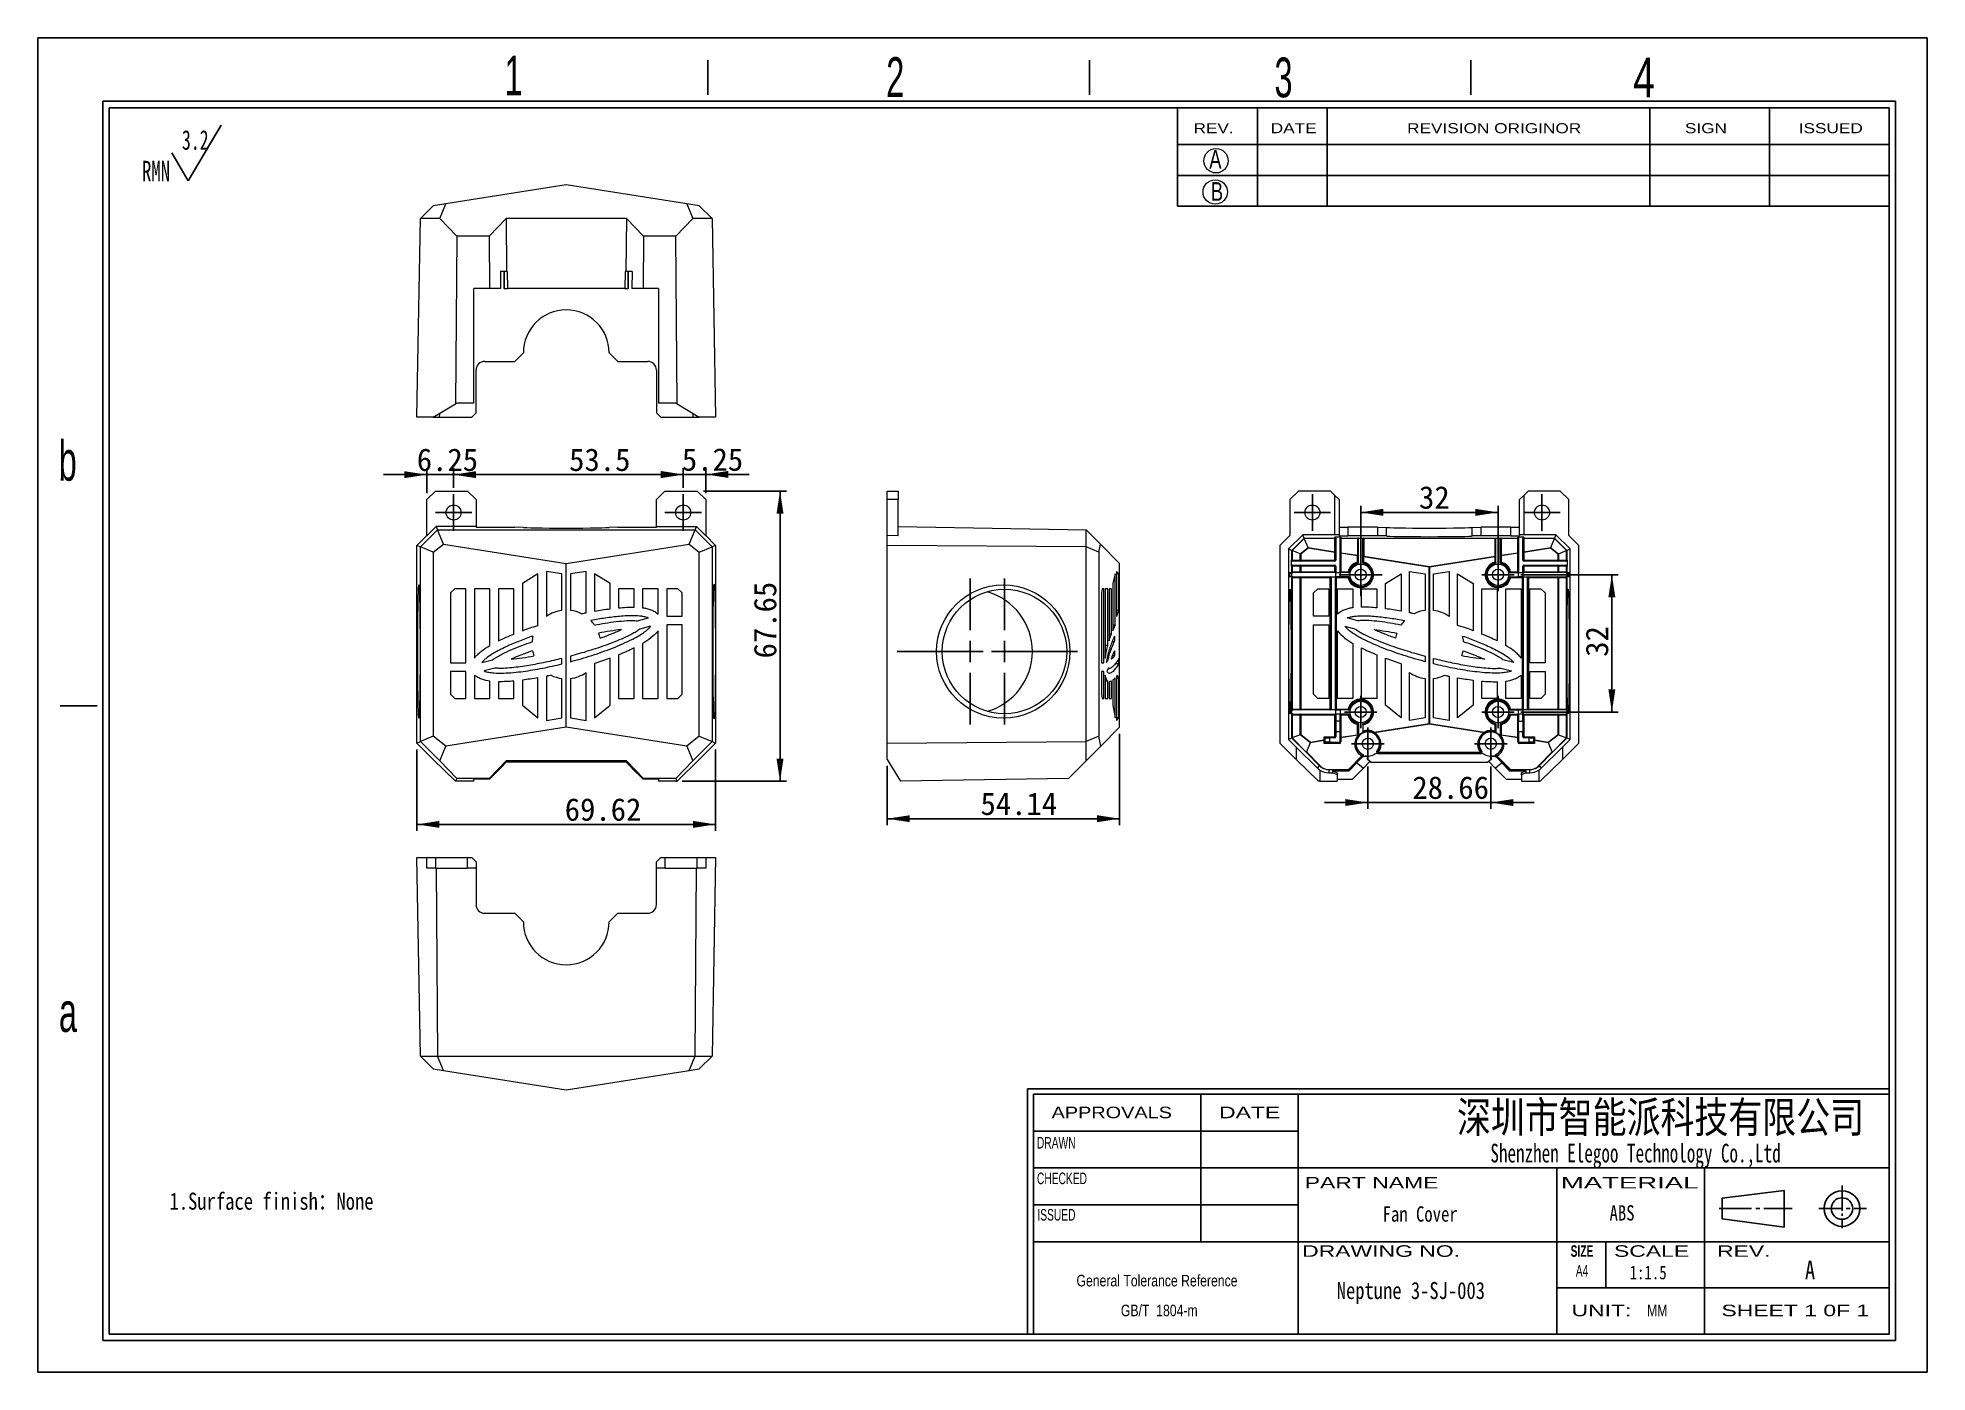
# Model space of a CAD drawing. Header units: millimetres. Extents: x 2 to 443, y 2 to 313.
import ezdxf

# ---------------------------------------------------------------- set-up
doc = ezdxf.new("R2010")
doc.units = ezdxf.units.MM
doc.header["$LTSCALE"] = 1.5
doc.layers.add('SLD-0', color=179, linetype='Continuous')
doc.styles.add('SLDTEXTSTYLE0', font='SIMSUN.TTC', dxfattribs={"width": 0.67})
doc.styles.add('SLDTEXTSTYLE1', font='SIMSUN.TTC', dxfattribs={"width": 0.8})
doc.styles.add('SLDTEXTSTYLE10', font='ARIAL.TTF', dxfattribs={"width": 0.7584})
doc.styles.add('SLDTEXTSTYLE11', font='ARIAL.TTF', dxfattribs={"width": 1.2324})
doc.styles.add('SLDTEXTSTYLE12', font='ARIAL.TTF', dxfattribs={"width": 1.7064})
doc.styles.add('SLDTEXTSTYLE13', font='SIMSUN.TTC', dxfattribs={"width": 0.8, "bigfont": 'bigfont'})
doc.styles.add('SLDTEXTSTYLE14', font='SIMKAI.TTF', dxfattribs={"width": 0.67})
doc.styles.add('SLDTEXTSTYLE15', font='SIMSUN.TTC')
doc.styles.add('SLDTEXTSTYLE2', font='SIMFANG.TTF', dxfattribs={"width": 0.8})
doc.styles.add('SLDTEXTSTYLE3', font='SIMSUN.TTC', dxfattribs={"width": 0.8})
doc.styles.add('SLDTEXTSTYLE4', font='SIMSUN.TTC', dxfattribs={"width": 0.8, "bigfont": 'bigfont'})
doc.styles.add('SLDTEXTSTYLE5', font='ARIAL.TTF', dxfattribs={"width": 0.63516})
doc.styles.add('SLDTEXTSTYLE6', font='GOTHIC.TTF', dxfattribs={"width": 0.7304})
doc.styles.add('SLDTEXTSTYLE7', font='GOTHIC.TTF', dxfattribs={"width": 0.61171})
doc.styles.add('SLDTEXTSTYLE8', font='ARIALBD.TTF', dxfattribs={"width": 0.63516})
doc.styles.add('SLDTEXTSTYLE9', font='ARIAL.TTF', dxfattribs={"width": 1.422})
doc.dimstyles.new('SLDDIMSTYLE0', dxfattribs={"dimtxt": 5.25, "dimasz": 5.25, "dimexe": 0, "dimexo": 0.0625, "dimgap": 1.3125, "dimtad": 2, "dimrnd": 1e-09, "dimzin": 12, "dimdsep": 46, "dimtxsty": 'SLDTEXTSTYLE0', "dimsah": 1, "dimcen": 0.09, "dimadec": 0, "dimazin": 3, "dimtfac": 1, "dimtofl": 0, "dimtmove": 0, "dimatfit": 3, "dimfxl": 0, "dimfrac": 2, "dimtolj": 1, "dimtzin": 12, "dimarcsym": 0})
doc.dimstyles.new('SLDDIMSTYLE1', dxfattribs={"dimtxt": 5.25, "dimasz": 5.25, "dimexe": 0, "dimexo": 0.0625, "dimgap": 1.3125, "dimtad": 2, "dimrnd": 1e-09, "dimzin": 12, "dimdsep": 46, "dimtxsty": 'SLDTEXTSTYLE0', "dimsah": 1, "dimcen": 0.09, "dimadec": 0, "dimazin": 3, "dimtfac": 1, "dimtmove": 0, "dimatfit": 0, "dimfxl": 0, "dimfrac": 2, "dimtolj": 1, "dimtzin": 12, "dimarcsym": 0})

msp = doc.modelspace()

# ---------------------------------------------------------------- texts
at = {"layer": 'SLD-0'}
for s, insert, char_height, attachment_point, style in [('1', (111.166, 308.848), 9.258, 1, 'SLDTEXTSTYLE7'), ('2', (200.082, 308.483), 9.258, 1, 'SLDTEXTSTYLE7'), ('3', (290.56, 308.39), 9.258, 1, 'SLDTEXTSTYLE7'), ('4', (374.161, 308.38), 9.258, 1, 'SLDTEXTSTYLE6'), ('A', (275.367, 286.878), 4.355, 1, 'SLDTEXTSTYLE6'), ('B', (275.748, 279.356), 4.355, 1, 'SLDTEXTSTYLE6'), ('b', (7.252, 219.029), 9.258, 1, 'SLDTEXTSTYLE7'), ('a', (7.32, 90.527), 9.258, 1, 'SLDTEXTSTYLE7'), ('\\M+1905B圳\\M+18E73\\M+19271\\M+1945C\\M+19468\\M+189C8\\M+18B5A\\M+1974C\\M+18CC0\\M+18CF6\\M+18E69', (380.513, 65.006), 7.24212, 2, 'SLDTEXTSTYLE13'), ('Fan Cover', (324.51, 40.612), 3.5719, 2, 'SLDTEXTSTYLE3'), ('ABS', (371.552, 40.875), 3.5719, 2, 'SLDTEXTSTYLE3'), ('A', (414.171, 27.945), 4.366, 1, 'SLDTEXTSTYLE1'), ('Neptune 3-SJ-003', (322.339, 22.975), 3.96875, 2, 'SLDTEXTSTYLE3')]:
    msp.add_mtext(s, dxfattribs=dict(at, insert=insert, char_height=char_height, attachment_point=attachment_point, style=style))
at = {"layer": 'SLD-0', "color": 179}
for s, insert, char_height, attachment_point, style in [('REV.', (271.693, 293.1), 2.3304, 1, 'SLDTEXTSTYLE11'), ('DATE', (289.69, 293.1), 2.3304, 1, 'SLDTEXTSTYLE11'), ('REVISION ORIGINOR', (321.462, 293.1), 2.33045, 1, 'SLDTEXTSTYLE11'), ('SIGN', (386.2, 293.1), 2.3304, 1, 'SLDTEXTSTYLE11'), ('ISSUED', (412.722, 293.1), 2.3304, 1, 'SLDTEXTSTYLE11'), ('APPROVALS', (252.64, 63.844), 2.689, 2, 'SLDTEXTSTYLE11'), ('DATE', (284.774, 63.844), 2.689, 2, 'SLDTEXTSTYLE9'), ('DRAWN', (239.705, 56.779), 2.689, 2, 'SLDTEXTSTYLE5'), ('Shenzhen Elegoo Technology Co.,Ltd', (374.697, 55.199), 4.36562, 2, 'SLDTEXTSTYLE14'), ('CHECKED', (241.043, 48.472), 2.689, 2, 'SLDTEXTSTYLE5'), ('PART NAME', (313.191, 47.468), 2.689, 2, 'SLDTEXTSTYLE9'), ('MATERIAL', (373.32, 47.468), 2.689, 2, 'SLDTEXTSTYLE12'), ('ISSUED', (239.755, 39.982), 2.689, 2, 'SLDTEXTSTYLE5'), ('DRAWING NO.', (315.402, 31.532), 2.68898, 2, 'SLDTEXTSTYLE9'), ('SIZE', (362.218, 31.532), 2.689, 2, 'SLDTEXTSTYLE8'), ('SCALE', (378.433, 31.532), 2.689, 2, 'SLDTEXTSTYLE9'), ('REV.', (399.915, 31.532), 2.689, 2, 'SLDTEXTSTYLE9'), ('A4', (362.235, 26.93), 2.689, 2, 'SLDTEXTSTYLE5'), ('1:1.5', (377.63, 26.783), 3.175, 2, 'SLDTEXTSTYLE2'), ('UNIT:', (366.748, 17.686), 2.689, 2, 'SLDTEXTSTYLE9'), ('MM', (379.741, 17.686), 2.689, 2, 'SLDTEXTSTYLE10'), ('SHEET 1 0F 1', (411.93, 17.686), 2.68898, 2, 'SLDTEXTSTYLE9')]:
    msp.add_mtext(s, dxfattribs=dict(at, insert=insert, char_height=char_height, attachment_point=attachment_point, style=style))
at = {"layer": 'SLD-0', "color": 5, "insert": (33.093, 43.795), "char_height": 3.96875, "attachment_point": 1, "style": 'SLDTEXTSTYLE4'}
msp.add_mtext('1.Surface finish\\M+18146None', dxfattribs=at)

# ---------------------------------------------------------------- blocks, each defined once
blk = doc.blocks.new('SW_NOTE_0')
at = {"layer": 'SLD-0', "color": 0}
for q in [(18.4, 13.88), (6.91, 7.39)]:
    blk.add_line((10.74, 0.89), q, dxfattribs=at)
at = {"layer": 'SLD-0', "color": 0, "attachment_point": 1, "style": 'SLDTEXTSTYLE0'}
for s, insert, char_height in [('3.2', (9.28, 12.68), 4.548), ('RMN', (0, 5.54), 4.762)]:
    blk.add_mtext(s, dxfattribs=dict(at, insert=insert, char_height=char_height))
blk = doc.blocks.new('SW_NOTE_1')
at = {"layer": 'SLD-0', "color": 0, "char_height": 2.689, "attachment_point": 2, "style": 'SLDTEXTSTYLE10'}
for s, insert in [('General Tolerance Reference ', (19.53, 3.47)), (' GB/T  1804-m', (19.66, -3.48))]:
    blk.add_mtext(s, dxfattribs=dict(at, insert=insert))
blk = doc.blocks.new('_D')
at = {"layer": 'SLD-0', "color": 5}
for p, q in [((99.28, 208.09), (99.28, 212.67)), ((152.78, 208.09), (152.78, 212.67)), ((99.28, 211.17), (152.78, 211.17))]:
    blk.add_line(p, q, dxfattribs=at)
for points in [[(99.28, 211.17), (104.53, 210.36), (104.53, 211.98)], [(152.78, 211.17), (147.53, 211.98), (147.53, 210.36)]]:
    blk.add_solid(points, dxfattribs=at)
at = {"layer": 'SLD-0', "color": 5, "insert": (126.2, 217.28), "char_height": 5.25, "attachment_point": 1, "style": 'SLDTEXTSTYLE15'}
blk.add_mtext('53.5', dxfattribs=at)
blk = doc.blocks.new('_D_1')
at = {"layer": 'SLD-0', "color": 5}
for p, q in [((93.03, 206.84), (93.03, 212.67)), ((99.28, 208.09), (99.28, 212.67)), ((93.03, 211.17), (82.94, 211.17)), ((93.03, 211.17), (99.28, 211.17)), ((99.28, 211.17), (109.38, 211.17))]:
    blk.add_line(p, q, dxfattribs=at)
for points in [[(93.03, 211.17), (87.78, 211.98), (87.78, 210.36)], [(99.28, 211.17), (104.53, 210.36), (104.53, 211.98)]]:
    blk.add_solid(points, dxfattribs=at)
at = {"layer": 'SLD-0', "color": 5, "insert": (90.7, 217.28), "char_height": 5.25, "attachment_point": 1, "style": 'SLDTEXTSTYLE15'}
blk.add_mtext('6.25', dxfattribs=at)
blk = doc.blocks.new('_D_2')
at = {"layer": 'SLD-0', "color": 5}
for p, q in [((152.78, 208.09), (152.78, 212.72)), ((158.03, 206.84), (158.03, 212.72)), ((152.78, 211.22), (142.69, 211.22)), ((152.78, 211.22), (158.03, 211.22)), ((158.03, 211.22), (168.13, 211.22))]:
    blk.add_line(p, q, dxfattribs=at)
for points in [[(152.78, 211.22), (147.53, 212.03), (147.53, 210.42)], [(158.03, 211.22), (163.28, 210.42), (163.28, 212.03)]]:
    blk.add_solid(points, dxfattribs=at)
at = {"layer": 'SLD-0', "color": 5, "insert": (152.47, 217.33), "char_height": 5.25, "attachment_point": 1, "style": 'SLDTEXTSTYLE15'}
blk.add_mtext('5.25', dxfattribs=at)
blk = doc.blocks.new('_D_3')
at = {"layer": 'SLD-0', "color": 5}
for p, q in [((90.72, 147.11), (90.72, 128.14)), ((160.34, 147.11), (160.34, 128.14)), ((90.72, 129.64), (160.34, 129.64))]:
    blk.add_line(p, q, dxfattribs=at)
for points in [[(90.72, 129.64), (95.97, 128.84), (95.97, 130.45)], [(160.34, 129.64), (155.09, 130.45), (155.09, 128.84)]]:
    blk.add_solid(points, dxfattribs=at)
at = {"layer": 'SLD-0', "color": 5, "insert": (125.18, 135.75), "char_height": 5.25, "attachment_point": 1, "style": 'SLDTEXTSTYLE15'}
blk.add_mtext('69.62', dxfattribs=at)
blk = doc.blocks.new('_D_4')
at = {"layer": 'SLD-0', "color": 5}
for p, q in [((157.53, 207.34), (176.84, 207.34)), ((175.34, 139.69), (175.34, 207.34)), ((152.53, 139.69), (176.84, 139.69))]:
    blk.add_line(p, q, dxfattribs=at)
for points in [[(175.34, 207.34), (174.53, 202.09), (176.15, 202.09)], [(175.34, 139.69), (176.15, 144.94), (174.53, 144.94)]]:
    blk.add_solid(points, dxfattribs=at)
at = {"layer": 'SLD-0', "color": 5, "insert": (169.23, 168.34), "char_height": 5.25, "attachment_point": 1, "rotation": 90, "style": 'SLDTEXTSTYLE15'}
blk.add_mtext('67.65', dxfattribs=at)
blk = doc.blocks.new('SW_CENTERMARKSYMBOL_0')
at = {"layer": 'SLD-0', "color": 0}
for p, q in [((-2.5, 0), (-4.25, 0)), ((0, 0), (-2.5, 0)), ((0, 2.5), (0, 4.25)), ((0, 0), (0, 2.5)), ((0, 0), (0, -2.5)), ((0, 0), (2.5, 0)), ((2.5, 0), (4.25, 0)), ((0, -2.5), (0, -4.25))]:
    blk.add_line(p, q, dxfattribs=at)
blk = doc.blocks.new('SW_CENTERMARKSYMBOL_1')
at = {"layer": 'SLD-0', "color": 0}
for p, q in [((-2.5, 0), (-4.25, 0)), ((0, 0), (-2.5, 0)), ((0, 2.5), (0, 4.25)), ((0, 0), (0, 2.5)), ((0, 0), (0, -2.5)), ((0, 0), (2.5, 0)), ((2.5, 0), (4.25, 0)), ((0, -2.5), (0, -4.25))]:
    blk.add_line(p, q, dxfattribs=at)
blk = doc.blocks.new('_D_5')
at = {"layer": 'SLD-0', "color": 5}
for p, q in [((254.48, 150.78), (254.48, 129.47)), ((200.34, 143.3), (200.34, 129.47)), ((200.34, 130.97), (254.48, 130.97))]:
    blk.add_line(p, q, dxfattribs=at)
for points in [[(200.34, 130.97), (205.59, 130.16), (205.59, 131.78)], [(254.48, 130.97), (249.23, 131.78), (249.23, 130.16)]]:
    blk.add_solid(points, dxfattribs=at)
at = {"layer": 'SLD-0', "color": 5, "insert": (222.06, 137.08), "char_height": 5.25, "attachment_point": 1, "style": 'SLDTEXTSTYLE15'}
blk.add_mtext('54.14', dxfattribs=at)
blk = doc.blocks.new('SW_CENTERMARKSYMBOL_2')
at = {"layer": 'SLD-0', "color": 0}
for p, q in [((0, 5), (0, 17)), ((-5, 0), (-17, 0)), ((0, 0), (-2.5, 0)), ((0, 0), (0, 2.5)), ((0, 0), (0, -2.5)), ((0, 0), (2.5, 0)), ((5, 0), (17, 0)), ((0, -5), (0, -17))]:
    blk.add_line(p, q, dxfattribs=at)
blk = doc.blocks.new('SW_CENTERMARKSYMBOL_3')
at = {"layer": 'SLD-0', "color": 0}
for p, q in [((0, 5), (0, 17)), ((-5, 0), (-17, 0)), ((0, 0), (-2.5, 0)), ((0, 0), (0, 2.5)), ((0, 0), (0, -2.5)), ((0, 0), (2.5, 0)), ((5, 0), (17, 0)), ((0, -5), (0, -17))]:
    blk.add_line(p, q, dxfattribs=at)
blk = doc.blocks.new('_D_6')
at = {"layer": 'SLD-0', "color": 5}
for p, q in [((310.65, 189.29), (310.65, 203.88)), ((342.65, 189.29), (342.65, 203.88)), ((310.65, 202.38), (342.65, 202.38))]:
    blk.add_line(p, q, dxfattribs=at)
for points in [[(310.65, 202.38), (315.9, 201.57), (315.9, 203.19)], [(342.65, 202.38), (337.4, 203.19), (337.4, 201.57)]]:
    blk.add_solid(points, dxfattribs=at)
at = {"layer": 'SLD-0', "color": 5, "insert": (324.24, 208.49), "char_height": 5.25, "attachment_point": 1, "style": 'SLDTEXTSTYLE15'}
blk.add_mtext('32', dxfattribs=at)
blk = doc.blocks.new('_D_7')
at = {"layer": 'SLD-0', "color": 5}
for p, q in [((312.32, 143.14), (312.32, 133.24)), ((340.97, 143.14), (340.97, 133.24)), ((312.32, 134.74), (302.22, 134.74)), ((312.32, 134.74), (340.97, 134.74)), ((340.97, 134.74), (351.07, 134.74))]:
    blk.add_line(p, q, dxfattribs=at)
for points in [[(312.32, 134.74), (307.07, 135.55), (307.07, 133.93)], [(340.97, 134.74), (346.22, 133.93), (346.22, 135.55)]]:
    blk.add_solid(points, dxfattribs=at)
at = {"layer": 'SLD-0', "color": 5, "insert": (322.69, 140.85), "char_height": 5.25, "attachment_point": 1, "style": 'SLDTEXTSTYLE15'}
blk.add_mtext('28.66', dxfattribs=at)
blk = doc.blocks.new('_D_8')
at = {"layer": 'SLD-0', "color": 5}
for p, q in [((347.95, 187.84), (370.68, 187.84)), ((369.18, 187.84), (369.18, 155.84)), ((347.95, 155.84), (370.68, 155.84))]:
    blk.add_line(p, q, dxfattribs=at)
for points in [[(369.18, 187.84), (368.37, 182.59), (369.99, 182.59)], [(369.18, 155.84), (369.99, 161.09), (368.37, 161.09)]]:
    blk.add_solid(points, dxfattribs=at)
at = {"layer": 'SLD-0', "color": 5, "insert": (363.07, 168.72), "char_height": 5.25, "attachment_point": 1, "rotation": 90, "style": 'SLDTEXTSTYLE15'}
blk.add_mtext('32', dxfattribs=at)
blk = doc.blocks.new('SW_CENTERMARKSYMBOL_4')
at = {"layer": 'SLD-0', "color": 0}
for p, q in [((-2.5, 0), (-3.8, 0)), ((0, 0), (-2.5, 0)), ((0, 2.5), (0, 3.8)), ((0, 0), (0, 2.5)), ((0, 0), (0, -2.5)), ((0, 0), (2.5, 0)), ((2.5, 0), (3.8, 0)), ((0, -2.5), (0, -3.8))]:
    blk.add_line(p, q, dxfattribs=at)
blk = doc.blocks.new('SW_CENTERMARKSYMBOL_5')
at = {"layer": 'SLD-0', "color": 0}
for p, q in [((-2.5, 0), (-3.8, 0)), ((0, 0), (-2.5, 0)), ((0, 2.5), (0, 3.8)), ((0, 0), (0, 2.5)), ((0, 0), (0, -2.5)), ((0, 0), (2.5, 0)), ((2.5, 0), (3.8, 0)), ((0, -2.5), (0, -3.8))]:
    blk.add_line(p, q, dxfattribs=at)
blk = doc.blocks.new('SW_CENTERMARKSYMBOL_6')
at = {"layer": 'SLD-0', "color": 0}
for p, q in [((0, 2.5), (0, 5)), ((-2.5, 0), (-5, 0)), ((0, 0), (-2.5, 0)), ((0, 0), (0, 2.5)), ((0, 0), (0, -2.5)), ((0, 0), (2.5, 0)), ((2.5, 0), (5, 0)), ((0, -2.5), (0, -5))]:
    blk.add_line(p, q, dxfattribs=at)
blk = doc.blocks.new('SW_CENTERMARKSYMBOL_7')
at = {"layer": 'SLD-0', "color": 0}
for p, q in [((-2.5, 0), (-4.25, 0)), ((0, 0), (-2.5, 0)), ((0, 2.5), (0, 4.25)), ((0, 0), (0, 2.5)), ((0, 0), (0, -2.5)), ((0, 0), (2.5, 0)), ((2.5, 0), (4.25, 0)), ((0, -2.5), (0, -4.25))]:
    blk.add_line(p, q, dxfattribs=at)
blk = doc.blocks.new('SW_CENTERMARKSYMBOL_8')
at = {"layer": 'SLD-0', "color": 0}
for p, q in [((-2.5, 0), (-4.25, 0)), ((0, 0), (-2.5, 0)), ((0, 2.5), (0, 4.25)), ((0, 0), (0, 2.5)), ((0, 0), (0, -2.5)), ((0, 0), (2.5, 0)), ((2.5, 0), (4.25, 0)), ((0, -2.5), (0, -4.25))]:
    blk.add_line(p, q, dxfattribs=at)
blk = doc.blocks.new('SW_CENTERMARKSYMBOL_9')
at = {"layer": 'SLD-0', "color": 0}
for p, q in [((-2.5, 0), (-3.8, 0)), ((0, 0), (-2.5, 0)), ((0, 2.5), (0, 3.8)), ((0, 0), (0, 2.5)), ((0, 0), (0, -2.5)), ((0, 0), (2.5, 0)), ((2.5, 0), (3.8, 0)), ((0, -2.5), (0, -3.8))]:
    blk.add_line(p, q, dxfattribs=at)
blk = doc.blocks.new('SW_CENTERMARKSYMBOL_10')
at = {"layer": 'SLD-0', "color": 0}
for p, q in [((-2.5, 0), (-3.8, 0)), ((0, 0), (-2.5, 0)), ((0, 2.5), (0, 3.8)), ((0, 0), (0, 2.5)), ((0, 0), (0, -2.5)), ((0, 0), (2.5, 0)), ((2.5, 0), (3.8, 0)), ((0, -2.5), (0, -3.8))]:
    blk.add_line(p, q, dxfattribs=at)
blk = doc.blocks.new('SW_CENTERMARKSYMBOL_11')
at = {"layer": 'SLD-0', "color": 0}
for p, q in [((-2.5, 0), (-3.8, 0)), ((0, 0), (-2.5, 0)), ((0, 2.5), (0, 3.8)), ((0, 0), (0, 2.5)), ((0, 0), (0, -2.5)), ((0, 0), (2.5, 0)), ((2.5, 0), (3.8, 0)), ((0, -2.5), (0, -3.8))]:
    blk.add_line(p, q, dxfattribs=at)

# ---------------------------------------------------------------- dimensions: what is measured, and where the dimension line sits
at = {"layer": 'SLD-0', "color": 5}
for base, p1, p2, angle, dimstyle, picture, middle in [((99.282, 211.169), (93.032, 205.341), (99.282, 206.591), 0, 'SLDDIMSTYLE1', '_D_1', (94.779, 211.169)), ((175.34, 207.341), (151.032, 139.69), (156.032, 207.341), 90, 'SLDDIMSTYLE0', '_D_4', (175.34, 173.443)), ((369.179, 155.841), (346.446, 187.841), (346.446, 155.841), 90, 'SLDDIMSTYLE0', '_D_8', (369.179, 170.758))]:
    dim = msp.add_linear_dim(base=base, p1=p1, p2=p2, angle=angle, dimstyle=dimstyle, dxfattribs=at)
    dim.commit()
    dim.dimension.update_dxf_attribs({"geometry": picture, "text_midpoint": middle, "dimtype": 160})
for base, p1, p2, dimstyle, picture, middle in [((152.782, 211.169), (99.282, 206.591), (152.782, 206.591), 'SLDDIMSTYLE0', '_D', (130.284, 211.169)), ((158.032, 211.223), (152.782, 206.591), (158.032, 205.341), 'SLDDIMSTYLE1', '_D_2', (156.551, 211.223)), ((342.646, 202.382), (310.646, 187.791), (342.646, 187.791), 'SLDDIMSTYLE0', '_D_6', (326.285, 202.382)), ((254.484, 130.972), (200.341, 144.798), (254.484, 152.285), 'SLDDIMSTYLE0', '_D_5', (227.168, 130.972)), ((160.34, 129.643), (90.724, 148.606), (160.34, 148.606), 'SLDDIMSTYLE0', '_D_3', (130.284, 129.643)), ((340.974, 134.742), (312.317, 144.641), (340.974, 144.641), 'SLDDIMSTYLE1', '_D_7', (327.789, 134.742))]:
    dim = msp.add_linear_dim(base=base, p1=p1, p2=p2, dimstyle=dimstyle, dxfattribs=at)
    dim.commit()
    dim.dimension.update_dxf_attribs({"geometry": picture, "text_midpoint": middle, "dimtype": 160})

# ---------------------------------------------------------------- linework, layer by layer
at = {"color": 7, "linetype": 'Continuous', "lineweight": 15}
for p, q in [((125.532, 278.706), (97.464, 274.32)), ((153.599, 274.32), (125.532, 278.706)), ((94.532, 273.862), (91.532, 270.862)), ((97.464, 274.32), (94.532, 273.862)), ((96.032, 270.862), (97.464, 274.32)), ((153.599, 274.32), (155.032, 270.862)), ((156.532, 273.862), (153.599, 274.32)), ((156.532, 273.862), (159.532, 270.862)), ((90.724, 224.562), (91.532, 270.862)), ((96.032, 270.862), (91.532, 270.862)), ((100.002, 266.791), (96.032, 270.862)), ((111.532, 270.862), (107.561, 266.791)), ((111.532, 270.862), (111.621, 258.562)), ((139.532, 270.862), (111.532, 270.862)), ((139.532, 270.862), (139.443, 258.562)), ((143.502, 266.791), (139.532, 270.862)), ((155.032, 270.862), (151.061, 266.791)), ((159.532, 270.862), (155.032, 270.862)), ((159.532, 270.862), (160.34, 224.562)), ((100.002, 266.791), (99.719, 227.675)), ((107.561, 266.791), (100.002, 266.791)), ((107.561, 266.791), (107.65, 254.562)), ((143.502, 266.791), (143.414, 254.562)), ((151.061, 266.791), (143.502, 266.791)), ((151.344, 227.675), (151.061, 266.791)), ((111.621, 258.562), (110.171, 258.562)), ((110.171, 258.562), (110.224, 254.562)), ((111.006, 258.562), (111.006, 254.562)), ((111.077, 258.562), (111.077, 254.562)), ((111.621, 258.562), (111.788, 258.562)), ((111.788, 258.562), (111.871, 254.562)), ((139.276, 258.562), (139.193, 254.562)), ((139.443, 258.562), (139.276, 258.562)), ((140.893, 258.562), (139.443, 258.562)), ((139.986, 254.562), (139.986, 258.562)), ((140.058, 254.562), (140.058, 258.562)), ((140.893, 258.562), (140.839, 254.562)), ((107.65, 254.562), (104.032, 254.562)), ((104.032, 227.862), (104.032, 254.562)), ((110.224, 254.562), (107.65, 254.562)), ((111.077, 254.562), (111.006, 254.562)), ((111.077, 254.562), (111.871, 254.562)), ((139.193, 254.562), (111.871, 254.562)), ((139.193, 254.562), (139.986, 254.562)), ((140.058, 254.562), (139.986, 254.562)), ((143.414, 254.562), (140.839, 254.562)), ((147.032, 254.562), (143.414, 254.562)), ((147.032, 254.562), (147.032, 227.862)), ((113.532, 237.562), (115.532, 239.562)), ((135.532, 239.562), (137.532, 237.562)), ((104.532, 225.562), (104.532, 235.562)), ((106.532, 237.562), (113.532, 237.562)), ((137.532, 237.562), (144.532, 237.562)), ((146.532, 235.562), (146.532, 225.562)), ((94.532, 224.562), (90.724, 224.562)), ((94.532, 224.562), (99.719, 227.675)), ((94.532, 224.562), (96.025, 224.562)), ((96.025, 224.562), (96.032, 225.462)), ((96.025, 224.562), (103.532, 224.562)), ((100.032, 227.862), (99.719, 227.675)), ((104.032, 227.862), (100.032, 227.862)), ((103.532, 224.562), (104.532, 225.562)), ((146.532, 225.562), (147.532, 224.562)), ((151.032, 227.862), (147.032, 227.862)), ((147.532, 224.562), (155.038, 224.562)), ((151.032, 227.862), (151.344, 227.675)), ((151.344, 227.675), (156.532, 224.562)), ((155.032, 225.462), (155.038, 224.562)), ((155.038, 224.562), (156.532, 224.562)), ((160.34, 224.562), (156.532, 224.562)), ((95.032, 207.341), (93.032, 205.341)), ((95.032, 207.341), (102.532, 207.341)), ((104.532, 205.341), (102.532, 207.341)), ((148.532, 207.341), (146.532, 205.341)), ((148.532, 207.341), (156.032, 207.341)), ((158.032, 205.341), (156.032, 207.341)), ((200.341, 207.341), (202.841, 207.341)), ((200.341, 205.341), (200.341, 207.341)), ((202.841, 207.341), (202.841, 205.341)), ((296.146, 207.341), (294.146, 205.341)), ((303.646, 207.341), (296.146, 207.341)), ((304.646, 206.341), (303.646, 207.341)), ((349.646, 207.341), (348.646, 206.341)), ((357.146, 207.341), (349.646, 207.341)), ((359.146, 205.341), (357.146, 207.341)), ((93.032, 196.922), (93.032, 205.341)), ((104.532, 205.341), (104.532, 199.106)), ((146.532, 199.106), (146.532, 205.341)), ((158.032, 205.341), (158.032, 196.922)), ((202.841, 205.341), (200.341, 205.341)), ((200.341, 196.984), (200.341, 205.341)), ((202.841, 196.922), (202.841, 205.341)), ((294.146, 205.341), (294.146, 196.984)), ((304.646, 197.149), (304.646, 206.341)), ((304.646, 206.341), (305.646, 205.341)), ((305.646, 205.341), (305.646, 197.132)), ((347.646, 205.341), (348.646, 206.341)), ((347.646, 197.132), (347.646, 205.341)), ((348.646, 206.341), (348.646, 197.149)), ((359.146, 196.984), (359.146, 205.341)), ((91.532, 194.341), (95.532, 198.341)), ((93.032, 196.922), (95.215, 199.106)), ((95.215, 199.106), (95.532, 198.341)), ((104.532, 199.106), (95.215, 199.106)), ((96.93, 194.966), (95.532, 198.341)), ((95.532, 198.341), (155.532, 198.341)), ((104.532, 199.106), (104.532, 198.957)), ((106.532, 198.922), (113.532, 198.922)), ((115.532, 198.887), (113.532, 198.922)), ((137.532, 198.922), (135.532, 198.887)), ((137.532, 198.922), (144.532, 198.922)), ((146.532, 198.957), (146.532, 199.106)), ((146.532, 199.106), (155.848, 199.106)), ((154.134, 194.966), (155.532, 198.341)), ((155.532, 198.341), (155.848, 199.106)), ((155.532, 198.341), (159.532, 194.341)), ((158.032, 196.922), (155.848, 199.106)), ((202.841, 199.106), (246.641, 198.341)), ((246.641, 194.341), (246.641, 198.341)), ((250.015, 194.966), (246.641, 198.341)), ((307.646, 198.922), (307.646, 196.922)), ((314.646, 198.922), (307.646, 198.922)), ((314.646, 196.922), (314.646, 198.922)), ((314.646, 198.922), (316.646, 198.887)), ((316.646, 196.887), (316.646, 198.887)), ((336.646, 198.887), (338.646, 198.922)), ((336.646, 196.887), (336.646, 198.887)), ((338.646, 198.922), (338.646, 196.922)), ((345.646, 198.922), (338.646, 198.922)), ((345.646, 196.922), (345.646, 198.922)), ((90.724, 194.676), (93.032, 196.984)), ((90.724, 148.606), (90.724, 194.676)), ((91.532, 194.341), (90.724, 194.676)), ((94.532, 193.098), (91.532, 194.341)), ((91.532, 148.941), (91.532, 194.341)), ((94.532, 193.098), (96.93, 194.966)), ((96.93, 194.966), (125.532, 190.497)), ((125.532, 190.497), (154.134, 194.966)), ((154.134, 194.966), (156.532, 193.098)), ((156.532, 193.098), (159.532, 194.341)), ((158.032, 196.984), (160.34, 194.676)), ((160.34, 194.676), (159.532, 194.341)), ((159.532, 194.341), (159.532, 148.941)), ((160.34, 194.676), (160.34, 148.606)), ((200.341, 194.676), (200.341, 196.984)), ((202.841, 196.922), (200.341, 196.984)), ((246.641, 194.341), (200.341, 194.676)), ((200.341, 148.606), (200.341, 194.676)), ((246.641, 148.941), (246.641, 194.341)), ((249.641, 193.098), (246.641, 194.341)), ((249.641, 193.098), (250.015, 194.966)), ((250.015, 194.966), (254.484, 190.497)), ((294.146, 196.984), (291.837, 194.676)), ((291.837, 194.676), (291.837, 148.606)), ((297.139, 197.149), (293.837, 193.847)), ((293.837, 193.847), (293.837, 149.435)), ((293.837, 193.847), (294.629, 193.519)), ((294.629, 193.519), (297.467, 196.357)), ((297.492, 196.299), (294.688, 193.495)), ((296.545, 192.726), (298.377, 194.154)), ((298.404, 194.021), (296.663, 192.664)), ((304.646, 197.149), (297.139, 197.149)), ((297.467, 196.357), (297.139, 197.149)), ((297.467, 196.357), (304.646, 196.357)), ((304.646, 196.299), (297.492, 196.299)), ((298.372, 194.172), (297.492, 196.299)), ((298.372, 194.172), (304.646, 193.192)), ((304.615, 193.05), (298.404, 194.021)), ((305.646, 197.132), (304.646, 197.149)), ((306.046, 196.568), (304.646, 196.568)), ((304.646, 196.357), (304.646, 196.568)), ((304.646, 196.357), (304.646, 196.299)), ((304.646, 193.192), (304.646, 196.299)), ((304.846, 196.368), (304.846, 191.241)), ((305.646, 196.957), (305.646, 197.132)), ((305.846, 188.341), (305.846, 196.368)), ((306.046, 196.568), (306.046, 196.357)), ((306.046, 196.357), (309.946, 196.357)), ((306.046, 196.299), (306.046, 196.357)), ((306.046, 196.299), (306.046, 192.973)), ((309.946, 196.299), (306.046, 196.299)), ((314.646, 196.922), (307.646, 196.922)), ((309.946, 196.367), (311.346, 196.367)), ((309.946, 196.357), (309.946, 196.367)), ((309.946, 196.357), (309.946, 196.299)), ((309.946, 192.364), (309.946, 196.299)), ((310.146, 190.68), (310.146, 196.167)), ((311.146, 190.68), (311.146, 196.167)), ((311.346, 196.367), (311.346, 196.357)), ((311.346, 196.357), (341.946, 196.357)), ((311.346, 196.299), (311.346, 196.357)), ((311.346, 196.299), (311.346, 192.145)), ((341.946, 196.299), (311.346, 196.299)), ((316.646, 196.887), (314.646, 196.922)), ((338.646, 196.922), (336.646, 196.887)), ((345.646, 196.922), (338.646, 196.922)), ((341.946, 196.367), (343.346, 196.367)), ((341.946, 196.357), (341.946, 196.367)), ((341.946, 196.299), (341.946, 196.357)), ((341.946, 192.145), (341.946, 196.299)), ((342.146, 190.68), (342.146, 196.167)), ((343.146, 190.68), (343.146, 196.167)), ((343.346, 196.367), (343.346, 196.357)), ((343.346, 196.357), (347.246, 196.357)), ((343.346, 196.357), (343.346, 196.299)), ((343.346, 196.299), (343.346, 192.364)), ((347.246, 196.299), (343.346, 196.299)), ((348.646, 196.568), (347.246, 196.568)), ((347.246, 196.357), (347.246, 196.568)), ((347.246, 196.357), (347.246, 196.299)), ((347.246, 192.973), (347.246, 196.299)), ((347.446, 196.368), (347.446, 188.341)), ((348.646, 197.149), (347.646, 197.132)), ((347.646, 197.132), (347.646, 196.957)), ((348.446, 191.241), (348.446, 196.368)), ((356.152, 197.149), (348.646, 197.149)), ((348.646, 196.568), (348.646, 196.357)), ((348.646, 196.357), (355.824, 196.357)), ((348.646, 196.357), (348.646, 196.299)), ((348.646, 196.299), (348.646, 193.192)), ((355.8, 196.299), (348.646, 196.299)), ((348.646, 193.192), (354.919, 194.172)), ((354.887, 194.021), (348.676, 193.05)), ((356.628, 192.664), (354.887, 194.021)), ((354.914, 194.154), (356.746, 192.726)), ((354.919, 194.172), (355.8, 196.299)), ((358.603, 193.495), (355.8, 196.299)), ((356.152, 197.149), (355.824, 196.357)), ((355.824, 196.357), (358.662, 193.519)), ((359.454, 193.847), (356.152, 197.149)), ((358.662, 193.519), (359.454, 193.847)), ((361.454, 194.676), (359.146, 196.984)), ((359.454, 149.435), (359.454, 193.847)), ((361.454, 148.606), (361.454, 194.676)), ((94.532, 193.098), (94.532, 150.184)), ((125.532, 152.285), (125.532, 190.497)), ((156.532, 150.184), (156.532, 193.098)), ((249.641, 193.098), (249.641, 150.184)), ((254.484, 152.285), (254.484, 190.497)), ((294.419, 191.241), (294.629, 191.241)), ((294.419, 191.241), (294.419, 189.841)), ((294.629, 189.841), (294.419, 189.841)), ((304.646, 191.041), (294.619, 191.041)), ((294.619, 190.041), (304.646, 190.041)), ((294.629, 191.241), (294.629, 193.519)), ((294.688, 191.241), (294.629, 191.241)), ((294.629, 188.541), (294.629, 189.841)), ((294.688, 189.841), (294.629, 189.841)), ((294.688, 193.495), (294.688, 191.241)), ((296.545, 192.726), (294.688, 193.495)), ((294.688, 191.241), (296.553, 191.241)), ((296.553, 189.841), (294.688, 189.841)), ((294.688, 189.841), (294.688, 188.541)), ((296.553, 191.241), (296.553, 192.722)), ((296.553, 191.241), (296.663, 191.241)), ((296.553, 188.541), (296.553, 189.841)), ((296.663, 189.841), (296.553, 189.841)), ((296.663, 192.664), (296.663, 191.241)), ((296.663, 191.241), (304.615, 191.241)), ((304.615, 189.841), (296.663, 189.841)), ((296.663, 189.841), (296.663, 188.541)), ((304.615, 191.241), (304.615, 193.05)), ((304.615, 193.05), (304.846, 193.05)), ((304.846, 191.241), (304.615, 191.241)), ((304.615, 188.541), (304.615, 189.841)), ((304.846, 189.841), (304.615, 189.841)), ((304.846, 189.841), (304.846, 188.341)), ((306.015, 192.831), (305.846, 192.831)), ((306.015, 192.831), (306.015, 188.541)), ((309.915, 192.222), (306.015, 192.831)), ((306.046, 192.973), (309.946, 192.364)), ((309.915, 190.761), (309.915, 192.222)), ((310.146, 192.222), (309.915, 192.222)), ((310.146, 190.761), (309.915, 190.761)), ((309.992, 190.566), (309.993, 190.486)), ((311.315, 192.003), (311.146, 192.003)), ((311.146, 190.765), (311.315, 190.765)), ((311.298, 190.486), (311.299, 190.57)), ((311.315, 192.003), (311.315, 190.765)), ((326.615, 189.613), (311.315, 192.003)), ((311.346, 192.145), (326.646, 189.754)), ((326.615, 153.169), (326.615, 189.613)), ((326.615, 189.613), (326.676, 189.613)), ((326.646, 189.754), (341.946, 192.145)), ((341.976, 192.003), (326.676, 189.613)), ((326.676, 189.613), (326.676, 153.169)), ((341.976, 190.765), (341.976, 192.003)), ((341.976, 192.003), (342.146, 192.003)), ((341.976, 190.765), (342.146, 190.765)), ((341.992, 190.57), (341.993, 190.486)), ((343.146, 192.222), (343.376, 192.222)), ((343.146, 190.761), (343.376, 190.761)), ((343.298, 190.486), (343.299, 190.566)), ((343.346, 192.364), (347.246, 192.973)), ((347.276, 192.831), (343.376, 192.222)), ((343.376, 192.222), (343.376, 190.761)), ((347.276, 192.831), (347.446, 192.831)), ((347.276, 188.541), (347.276, 192.831)), ((348.676, 193.05), (348.446, 193.05)), ((348.676, 191.241), (348.446, 191.241)), ((348.446, 188.341), (348.446, 189.841)), ((348.446, 189.841), (348.676, 189.841)), ((358.672, 191.041), (348.646, 191.041)), ((348.646, 190.041), (358.672, 190.041)), ((348.676, 193.05), (348.676, 191.241)), ((348.676, 191.241), (356.628, 191.241)), ((356.628, 189.841), (348.676, 189.841)), ((348.676, 189.841), (348.676, 188.541)), ((356.628, 191.241), (356.628, 192.664)), ((356.739, 191.241), (356.628, 191.241)), ((356.628, 189.841), (356.739, 189.841)), ((356.628, 188.541), (356.628, 189.841)), ((356.739, 192.722), (356.739, 191.241)), ((356.739, 191.241), (358.603, 191.241)), ((358.603, 189.841), (356.739, 189.841)), ((356.739, 189.841), (356.739, 188.541)), ((356.746, 192.726), (358.603, 193.495)), ((358.603, 191.241), (358.603, 193.495)), ((358.662, 191.241), (358.603, 191.241)), ((358.662, 189.841), (358.603, 189.841)), ((358.603, 188.541), (358.603, 189.841)), ((358.662, 193.519), (358.662, 191.241)), ((358.662, 191.241), (358.872, 191.241)), ((358.662, 189.841), (358.662, 188.541)), ((358.872, 189.841), (358.662, 189.841)), ((358.872, 189.841), (358.872, 191.241)), ((118.932, 188.037), (115.332, 185.788)), ((115.332, 185.788), (115.332, 174.797)), ((118.932, 176.112), (118.932, 188.037)), ((124.532, 188.037), (120.932, 188.6)), ((120.932, 188.6), (120.932, 178.136)), ((124.532, 179.528), (124.532, 188.037)), ((130.132, 188.6), (126.532, 188.037)), ((126.532, 188.037), (126.532, 179.528)), ((130.132, 178.979), (130.132, 188.6)), ((132.132, 188.037), (132.132, 179.358)), ((135.732, 185.788), (132.132, 188.037)), ((135.732, 179.908), (135.732, 185.788)), ((253.453, 188.037), (252.891, 185.788)), ((252.891, 185.788), (252.891, 174.797)), ((253.453, 176.112), (253.453, 188.037)), ((254.328, 188.037), (253.766, 188.6)), ((253.766, 188.6), (253.766, 178.136)), ((254.328, 188.037), (253.766, 188.037)), ((254.328, 179.528), (254.328, 188.037)), ((294.07, 188.141), (294.07, 187.541)), ((294.593, 188.141), (294.07, 188.141)), ((294.07, 187.541), (294.593, 187.541)), ((294.073, 188.341), (294.593, 188.341)), ((294.593, 187.341), (294.073, 187.341)), ((294.593, 188.541), (294.629, 188.541)), ((294.593, 188.541), (294.593, 188.341)), ((294.593, 188.341), (294.593, 188.141)), ((294.593, 187.541), (294.593, 188.141)), ((294.593, 187.541), (294.593, 187.341)), ((294.593, 187.341), (294.593, 187.141)), ((294.629, 187.141), (294.593, 187.141)), ((294.688, 188.541), (294.629, 188.541)), ((294.629, 156.541), (294.629, 187.141)), ((294.688, 187.141), (294.629, 187.141)), ((294.688, 188.541), (296.553, 188.541)), ((296.553, 187.141), (294.688, 187.141)), ((294.688, 187.141), (294.688, 156.541)), ((304.846, 188.341), (294.793, 188.341)), ((294.793, 187.341), (304.846, 187.341)), ((296.663, 188.541), (296.553, 188.541)), ((296.553, 156.541), (296.553, 187.141)), ((296.663, 187.141), (296.553, 187.141)), ((296.663, 188.541), (304.615, 188.541)), ((303.515, 187.141), (296.663, 187.141)), ((296.663, 187.141), (296.663, 156.541)), ((303.515, 156.541), (303.515, 187.141)), ((303.515, 187.141), (303.746, 187.141)), ((303.746, 187.141), (303.746, 156.541)), ((304.746, 156.541), (304.746, 187.141)), ((304.746, 187.141), (304.915, 187.141)), ((304.846, 188.341), (305.846, 188.341)), ((304.846, 187.341), (304.846, 188.341)), ((305.846, 187.341), (304.846, 187.341)), ((304.915, 187.141), (304.915, 156.541)), ((307.701, 187.141), (304.915, 187.141)), ((306.015, 188.541), (305.846, 188.541)), ((305.846, 188.341), (305.846, 187.341)), ((307.807, 187.341), (305.846, 187.341)), ((306.015, 188.541), (307.701, 188.541)), ((307.807, 188.341), (306.046, 188.341)), ((308.001, 188.493), (307.926, 188.494)), ((307.926, 187.188), (308.001, 187.189)), ((316.446, 185.788), (320.046, 188.037)), ((316.446, 179.908), (316.446, 185.788)), ((320.046, 188.037), (320.046, 179.358)), ((322.046, 188.6), (325.646, 188.037)), ((322.046, 178.979), (322.046, 188.6)), ((325.646, 188.037), (325.646, 179.528)), ((327.646, 188.037), (331.246, 188.6)), ((327.646, 179.528), (327.646, 188.037)), ((331.246, 188.6), (331.246, 178.136)), ((333.246, 188.037), (336.846, 185.788)), ((333.246, 176.112), (333.246, 188.037)), ((336.846, 185.788), (336.846, 174.797)), ((345.365, 188.494), (345.29, 188.493)), ((345.29, 187.189), (345.365, 187.188)), ((345.484, 188.341), (347.246, 188.341)), ((345.484, 187.341), (347.446, 187.341)), ((345.59, 188.541), (347.276, 188.541)), ((348.376, 187.141), (345.59, 187.141)), ((347.276, 188.541), (347.446, 188.541)), ((347.446, 188.341), (348.446, 188.341)), ((347.446, 187.341), (347.446, 188.341)), ((348.446, 187.341), (347.446, 187.341)), ((348.376, 156.541), (348.376, 187.141)), ((348.376, 187.141), (348.546, 187.141)), ((348.676, 188.541), (348.446, 188.541)), ((348.446, 188.341), (348.446, 187.341)), ((348.446, 187.341), (358.498, 187.341)), ((348.546, 187.141), (348.546, 156.541)), ((358.498, 188.341), (348.646, 188.341)), ((348.676, 188.541), (356.628, 188.541)), ((349.546, 156.541), (349.546, 187.141)), ((349.546, 187.141), (349.776, 187.141)), ((356.628, 187.141), (349.776, 187.141)), ((349.776, 187.141), (349.776, 156.541)), ((356.739, 188.541), (356.628, 188.541)), ((356.628, 187.141), (356.739, 187.141)), ((356.628, 156.541), (356.628, 187.141)), ((356.739, 188.541), (358.603, 188.541)), ((358.603, 187.141), (356.739, 187.141)), ((356.739, 187.141), (356.739, 156.541)), ((358.603, 188.541), (358.662, 188.541)), ((358.603, 187.141), (358.662, 187.141)), ((358.603, 156.541), (358.603, 187.141)), ((358.662, 188.541), (358.698, 188.541)), ((358.662, 187.141), (358.662, 156.541)), ((358.698, 187.141), (358.662, 187.141)), ((358.698, 188.341), (358.698, 188.541)), ((358.698, 188.341), (359.218, 188.341)), ((358.698, 188.141), (358.698, 188.341)), ((359.222, 188.141), (358.698, 188.141)), ((358.698, 188.141), (358.698, 187.541)), ((358.698, 187.341), (358.698, 187.541)), ((358.698, 187.541), (359.222, 187.541)), ((358.698, 187.141), (358.698, 187.341)), ((359.218, 187.341), (358.698, 187.341)), ((359.222, 187.541), (359.222, 188.141)), ((99.532, 184.591), (98.532, 183.591)), ((98.532, 183.591), (98.532, 167.291)), ((102.132, 184.591), (99.532, 184.591)), ((102.132, 167.291), (102.132, 184.591)), ((107.732, 184.591), (104.132, 184.591)), ((104.132, 184.591), (104.132, 168.368)), ((107.732, 171.345), (107.732, 184.591)), ((113.332, 184.591), (109.732, 184.591)), ((109.732, 184.591), (109.732, 172.416)), ((113.332, 174.021), (113.332, 184.591)), ((141.332, 184.591), (137.732, 184.591)), ((137.732, 184.591), (137.732, 180.124)), ((141.332, 180.275), (141.332, 184.591)), ((143.332, 184.591), (143.332, 180.14)), ((146.932, 184.591), (143.332, 184.591)), ((146.932, 178.646), (146.932, 184.591)), ((151.532, 184.591), (148.932, 184.591)), ((148.932, 184.591), (148.932, 178.191)), ((152.532, 183.591), (151.532, 184.591)), ((152.532, 178.191), (152.532, 183.591)), ((250.422, 184.591), (250.266, 183.591)), ((250.266, 183.591), (250.266, 167.291)), ((250.828, 184.591), (250.422, 184.591)), ((250.828, 167.291), (250.828, 184.591)), ((251.703, 184.591), (251.141, 184.591)), ((251.141, 184.591), (251.141, 168.368)), ((251.703, 171.345), (251.703, 184.591)), ((252.578, 184.591), (252.016, 184.591)), ((252.016, 184.591), (252.016, 172.416)), ((252.578, 174.021), (252.578, 184.591)), ((299.646, 183.591), (300.646, 184.591)), ((299.646, 178.191), (299.646, 183.591)), ((300.646, 184.591), (303.246, 184.591)), ((303.246, 184.591), (303.246, 178.191)), ((305.246, 184.591), (308.846, 184.591)), ((305.246, 178.646), (305.246, 184.591)), ((308.846, 184.591), (308.846, 180.14)), ((310.846, 184.591), (314.446, 184.591)), ((310.846, 180.275), (310.846, 184.591)), ((314.446, 184.591), (314.446, 180.124)), ((338.846, 184.591), (342.446, 184.591)), ((338.846, 174.021), (338.846, 184.591)), ((342.446, 184.591), (342.446, 172.416)), ((344.446, 184.591), (348.046, 184.591)), ((344.446, 171.345), (344.446, 184.591)), ((348.046, 184.591), (348.046, 168.368)), ((350.046, 184.591), (352.646, 184.591)), ((350.046, 167.291), (350.046, 184.591)), ((352.646, 184.591), (353.646, 183.591)), ((353.646, 183.591), (353.646, 167.291)), ((142.168, 177.084), (144.681, 177.757)), ((148.932, 178.191), (152.532, 178.191)), ((152.532, 176.191), (148.932, 176.191)), ((148.932, 176.191), (148.932, 158.991)), ((152.532, 159.991), (152.532, 176.191)), ((253.453, 176.112), (252.891, 176.112)), ((254.328, 179.528), (253.766, 179.528)), ((303.246, 178.191), (299.646, 178.191)), ((299.646, 159.991), (299.646, 176.191)), ((299.646, 176.191), (303.246, 176.191)), ((303.246, 176.191), (303.246, 158.991)), ((310.009, 177.084), (307.496, 177.757)), ((145.199, 175.826), (142.686, 175.152)), ((143.332, 171.837), (143.332, 158.991)), ((146.932, 158.991), (146.932, 174.767)), ((252.578, 174.021), (252.016, 174.021)), ((253.238, 172.197), (252.713, 172.197)), ((253.444, 176.025), (252.891, 176.025)), ((305.246, 158.991), (305.246, 174.767)), ((306.979, 175.826), (309.492, 175.152)), ((308.846, 171.837), (308.846, 158.991)), ((105.865, 167.357), (108.378, 168.03)), ((124.532, 167.059), (124.532, 168.336)), ((126.532, 168.858), (126.532, 167.572)), ((135.732, 157.467), (135.732, 168.385)), ((137.732, 169.161), (137.732, 158.991)), ((141.332, 158.991), (141.332, 170.766)), ((251.703, 171.345), (251.141, 171.345)), ((251.411, 167.357), (251.804, 168.03)), ((251.804, 168.03), (251.514, 168.03)), ((253.305, 168.933), (252.763, 168.933)), ((254.328, 167.059), (254.328, 168.336)), ((310.846, 158.991), (310.846, 170.766)), ((314.446, 169.161), (314.446, 158.991)), ((316.446, 157.467), (316.446, 168.385)), ((325.646, 168.858), (325.646, 167.572)), ((327.646, 167.059), (327.646, 168.336)), ((346.312, 167.357), (343.799, 168.03)), ((98.532, 167.291), (102.132, 167.291)), ((102.132, 165.291), (98.532, 165.291)), ((98.532, 165.291), (98.532, 159.991)), ((102.132, 158.991), (102.132, 165.291)), ((104.132, 164.46), (104.132, 158.991)), ((108.896, 166.098), (106.382, 165.425)), ((107.732, 158.991), (107.732, 163.042)), ((109.732, 162.907), (109.732, 158.991)), ((113.332, 158.991), (113.332, 163.058)), ((115.332, 163.274), (115.332, 157.467)), ((118.932, 154.447), (118.932, 163.824)), ((120.932, 164.204), (120.932, 153.884)), ((124.532, 154.447), (124.532, 163.654)), ((126.532, 163.654), (126.532, 154.447)), ((130.132, 153.884), (130.132, 165.046)), ((132.132, 167.07), (132.132, 154.447)), ((250.266, 167.291), (250.828, 167.291)), ((250.828, 165.291), (250.266, 165.291)), ((250.266, 165.291), (250.266, 159.991)), ((250.828, 158.991), (250.828, 165.291)), ((251.141, 164.46), (251.141, 158.991)), ((251.703, 163.042), (251.141, 163.042)), ((251.885, 166.098), (251.492, 165.425)), ((251.703, 158.991), (251.703, 163.042)), ((251.836, 166.014), (252.111, 166.014)), ((252.08, 162.913), (252.016, 162.907)), ((252.016, 162.907), (252.016, 158.991)), ((252.016, 162.904), (252.08, 162.904)), ((252.578, 158.991), (252.578, 163.058)), ((252.891, 163.274), (252.891, 157.467)), ((254.328, 167.059), (253.419, 167.059)), ((253.453, 154.447), (253.453, 163.824)), ((253.766, 164.204), (253.766, 153.884)), ((254.328, 163.654), (253.766, 163.654)), ((254.328, 154.447), (254.328, 163.654)), ((320.046, 167.07), (320.046, 154.447)), ((322.046, 153.884), (322.046, 165.046)), ((325.646, 163.654), (325.646, 154.447)), ((327.646, 154.447), (327.646, 163.654)), ((331.246, 164.204), (331.246, 153.884)), ((333.246, 154.447), (333.246, 163.824)), ((336.846, 163.274), (336.846, 157.467)), ((338.846, 158.991), (338.846, 163.058)), ((342.446, 162.907), (342.446, 158.991)), ((343.282, 166.098), (345.795, 165.425)), ((344.446, 158.991), (344.446, 163.042)), ((348.046, 164.46), (348.046, 158.991)), ((353.646, 167.291), (350.046, 167.291)), ((350.046, 165.291), (353.646, 165.291)), ((350.046, 158.991), (350.046, 165.291)), ((353.646, 165.291), (353.646, 159.991)), ((98.532, 159.991), (99.532, 158.991)), ((99.532, 158.991), (102.132, 158.991)), ((104.132, 158.991), (107.732, 158.991)), ((109.732, 158.991), (113.332, 158.991)), ((137.732, 158.991), (141.332, 158.991)), ((143.332, 158.991), (146.932, 158.991)), ((148.932, 158.991), (151.532, 158.991)), ((151.532, 158.991), (152.532, 159.991)), ((250.266, 159.991), (250.422, 158.991)), ((250.422, 158.991), (250.828, 158.991)), ((251.141, 158.991), (251.703, 158.991)), ((252.016, 158.991), (252.578, 158.991)), ((300.646, 158.991), (299.646, 159.991)), ((303.246, 158.991), (300.646, 158.991)), ((308.846, 158.991), (305.246, 158.991)), ((314.446, 158.991), (310.846, 158.991)), ((342.446, 158.991), (338.846, 158.991)), ((348.046, 158.991), (344.446, 158.991)), ((352.646, 158.991), (350.046, 158.991)), ((353.646, 159.991), (352.646, 158.991)), ((115.332, 157.467), (118.932, 154.447)), ((120.932, 153.884), (124.532, 154.447)), ((126.532, 154.447), (130.132, 153.884)), ((132.132, 154.447), (135.732, 157.467)), ((252.891, 157.467), (253.453, 154.447)), ((253.766, 153.884), (254.328, 154.447)), ((254.328, 154.447), (253.766, 154.447)), ((294.419, 156.141), (294.419, 155.541)), ((294.593, 156.141), (294.419, 156.141)), ((294.419, 155.541), (294.593, 155.541)), ((294.422, 156.341), (294.593, 156.341)), ((294.593, 155.341), (294.422, 155.341)), ((294.593, 156.541), (294.629, 156.541)), ((294.593, 156.541), (294.593, 156.341)), ((294.593, 156.341), (294.593, 156.141)), ((294.593, 155.541), (294.593, 156.141)), ((294.593, 155.541), (294.593, 155.341)), ((294.593, 155.341), (294.593, 155.141)), ((294.629, 155.141), (294.593, 155.141)), ((294.688, 156.541), (294.629, 156.541)), ((294.629, 149.763), (294.629, 155.141)), ((294.629, 155.141), (294.688, 155.141)), ((294.688, 156.541), (296.553, 156.541)), ((296.553, 155.141), (294.688, 155.141)), ((294.688, 155.141), (294.688, 149.787)), ((304.846, 156.341), (294.793, 156.341)), ((294.793, 155.341), (304.846, 155.341)), ((296.663, 156.541), (296.553, 156.541)), ((296.553, 150.56), (296.553, 155.141)), ((296.663, 155.141), (296.553, 155.141)), ((296.663, 156.541), (303.515, 156.541)), ((304.615, 155.141), (296.663, 155.141)), ((296.663, 155.141), (296.663, 150.618)), ((303.515, 156.541), (303.746, 156.541)), ((304.615, 150.041), (304.615, 155.141)), ((304.746, 156.541), (304.915, 156.541)), ((304.846, 155.341), (304.846, 156.341)), ((304.846, 156.341), (305.846, 156.341)), ((305.846, 155.341), (304.846, 155.341)), ((304.846, 155.341), (304.846, 153.691)), ((304.915, 156.541), (307.701, 156.541)), ((305.846, 156.341), (305.846, 155.341)), ((307.807, 156.341), (305.846, 156.341)), ((305.846, 153.691), (305.846, 155.341)), ((306.015, 155.141), (305.846, 155.141)), ((306.015, 155.141), (306.015, 149.951)), ((307.701, 155.141), (306.015, 155.141)), ((307.807, 155.341), (306.046, 155.341)), ((308.001, 156.493), (307.926, 156.494)), ((307.926, 155.188), (308.001, 155.189)), ((320.046, 154.447), (316.446, 157.467)), ((325.646, 154.447), (322.046, 153.884)), ((331.246, 153.884), (327.646, 154.447)), ((336.846, 157.467), (333.246, 154.447)), ((345.365, 156.494), (345.29, 156.493)), ((345.29, 155.189), (345.365, 155.188)), ((345.484, 156.341), (347.446, 156.341)), ((345.484, 155.341), (347.246, 155.341)), ((345.59, 156.541), (348.376, 156.541)), ((347.276, 155.141), (345.59, 155.141)), ((347.276, 149.951), (347.276, 155.141)), ((347.446, 155.141), (347.276, 155.141)), ((347.446, 155.341), (347.446, 156.341)), ((347.446, 156.341), (348.446, 156.341)), ((348.446, 155.341), (347.446, 155.341)), ((347.446, 155.341), (347.446, 153.691)), ((348.376, 156.541), (348.546, 156.541)), ((348.446, 156.341), (348.446, 155.341)), ((358.498, 156.341), (348.446, 156.341)), ((348.446, 153.691), (348.446, 155.341)), ((348.676, 155.141), (348.446, 155.141)), ((348.646, 155.341), (358.498, 155.341)), ((356.628, 155.141), (348.676, 155.141)), ((348.676, 155.141), (348.676, 150.041)), ((349.546, 156.541), (349.776, 156.541)), ((349.776, 156.541), (356.628, 156.541)), ((356.628, 156.541), (356.739, 156.541)), ((356.739, 155.141), (356.628, 155.141)), ((356.628, 150.618), (356.628, 155.141)), ((356.739, 156.541), (358.603, 156.541)), ((358.603, 155.141), (356.739, 155.141)), ((356.739, 155.141), (356.739, 150.56)), ((358.603, 156.541), (358.662, 156.541)), ((358.603, 155.141), (358.662, 155.141)), ((358.603, 149.787), (358.603, 155.141)), ((358.662, 156.541), (358.698, 156.541)), ((358.662, 155.141), (358.662, 149.763)), ((358.698, 155.141), (358.662, 155.141)), ((358.698, 156.341), (358.698, 156.541)), ((358.698, 156.141), (358.698, 156.341)), ((358.698, 156.341), (358.869, 156.341)), ((358.872, 156.141), (358.698, 156.141)), ((358.698, 156.141), (358.698, 155.541)), ((358.698, 155.341), (358.698, 155.541)), ((358.698, 155.541), (358.872, 155.541)), ((358.698, 155.141), (358.698, 155.341)), ((358.869, 155.341), (358.698, 155.341)), ((358.872, 155.541), (358.872, 156.141)), ((94.532, 150.184), (91.532, 148.941)), ((97.464, 147.899), (94.532, 150.184)), ((125.532, 152.285), (97.464, 147.899)), ((153.599, 147.899), (125.532, 152.285)), ((156.532, 150.184), (153.599, 147.899)), ((156.532, 150.184), (159.532, 148.941)), ((249.641, 150.184), (246.641, 148.941)), ((250.099, 147.899), (249.641, 150.184)), ((254.484, 152.285), (250.099, 147.899)), ((294.629, 149.763), (293.837, 149.435)), ((297.909, 146.483), (294.629, 149.763)), ((296.545, 150.556), (294.688, 149.787)), ((294.688, 149.787), (297.982, 146.493)), ((298.912, 148.712), (296.545, 150.556)), ((296.663, 150.618), (298.939, 148.845)), ((302.115, 150.041), (304.615, 150.041)), ((302.115, 149.341), (302.115, 150.041)), ((302.343, 149.841), (302.346, 149.841)), ((302.346, 148.841), (302.346, 149.841)), ((302.346, 149.841), (303.346, 149.841)), ((303.346, 149.841), (303.346, 148.841)), ((304.646, 149.841), (303.346, 149.841)), ((304.846, 150.041), (304.615, 150.041)), ((305.846, 153.691), (304.846, 153.691)), ((304.846, 153.691), (304.846, 151.191)), ((304.846, 151.191), (304.846, 150.041)), ((305.846, 151.191), (304.846, 151.191)), ((305.846, 151.191), (305.846, 153.691)), ((305.846, 149.041), (305.846, 151.191)), ((306.015, 149.951), (305.846, 149.951)), ((306.015, 149.951), (309.915, 150.56)), ((309.946, 150.419), (306.046, 149.809)), ((306.046, 149.809), (306.046, 148.9)), ((309.915, 150.56), (309.915, 152.921)), ((310.146, 152.921), (309.915, 152.921)), ((310.146, 150.56), (309.915, 150.56)), ((309.946, 150.304), (309.946, 150.419)), ((309.993, 153.196), (309.992, 153.116)), ((310.146, 153.002), (310.146, 150.325)), ((311.146, 153.002), (311.146, 151.31)), ((311.299, 153.112), (311.298, 153.196)), ((313.8, 151.167), (326.615, 153.169)), ((326.646, 153.028), (313.83, 151.026)), ((326.615, 153.169), (326.676, 153.169)), ((339.461, 151.026), (326.646, 153.028)), ((326.676, 153.169), (339.492, 151.167)), ((341.976, 151.397), (341.976, 152.917)), ((342.146, 152.917), (341.976, 152.917)), ((342.146, 151.397), (341.976, 151.397)), ((341.993, 153.196), (341.992, 153.112)), ((342.146, 153.002), (342.146, 151.31)), ((343.146, 153.002), (343.146, 150.325)), ((343.376, 152.921), (343.146, 152.921)), ((343.376, 150.56), (343.146, 150.56)), ((343.299, 153.116), (343.298, 153.196)), ((343.346, 150.419), (343.346, 150.304)), ((347.246, 149.809), (343.346, 150.419)), ((343.376, 152.921), (343.376, 150.56)), ((343.376, 150.56), (347.276, 149.951)), ((347.246, 148.9), (347.246, 149.809)), ((347.446, 149.951), (347.276, 149.951)), ((347.446, 153.691), (348.446, 153.691)), ((347.446, 151.191), (347.446, 153.691)), ((348.446, 151.191), (347.446, 151.191)), ((347.446, 151.191), (347.446, 149.041)), ((348.446, 153.691), (348.446, 151.191)), ((348.446, 150.041), (348.446, 151.191)), ((348.676, 150.041), (348.446, 150.041)), ((349.946, 149.841), (348.646, 149.841)), ((348.676, 150.041), (351.176, 150.041)), ((349.946, 148.841), (349.946, 149.841)), ((349.946, 149.841), (350.946, 149.841)), ((350.946, 149.841), (350.946, 148.841)), ((350.946, 149.841), (350.948, 149.841)), ((351.176, 150.041), (351.176, 149.341)), ((354.352, 148.845), (356.628, 150.618)), ((356.746, 150.556), (354.379, 148.712)), ((355.309, 146.493), (358.603, 149.787)), ((358.662, 149.763), (355.382, 146.483)), ((356.746, 150.556), (358.603, 149.787)), ((359.454, 149.435), (358.662, 149.763)), ((90.724, 148.606), (91.532, 148.941)), ((94.532, 144.798), (90.724, 148.606)), ((96.032, 144.441), (91.532, 148.941)), ((96.032, 144.441), (97.464, 147.899)), ((153.599, 147.899), (155.032, 144.441)), ((159.532, 148.941), (155.032, 144.441)), ((160.34, 148.606), (156.532, 144.798)), ((159.532, 148.941), (160.34, 148.606)), ((200.341, 148.606), (246.641, 148.941)), ((200.341, 144.798), (200.341, 148.606)), ((246.641, 144.441), (246.641, 148.941)), ((246.641, 144.441), (250.099, 147.899)), ((291.837, 148.606), (295.646, 144.798)), ((293.837, 149.435), (295.646, 147.627)), ((295.646, 147.627), (295.646, 144.798)), ((300.56, 142.785), (295.646, 147.627)), ((301.044, 143.269), (297.909, 146.483)), ((298.907, 148.694), (298.009, 146.526)), ((298.009, 146.526), (301.186, 143.269)), ((302.146, 149.2), (298.907, 148.694)), ((298.939, 148.845), (302.115, 149.341)), ((302.346, 149.341), (302.115, 149.341)), ((302.146, 148.5), (302.146, 149.2)), ((305.646, 148.5), (302.146, 148.5)), ((303.346, 148.841), (302.346, 148.841)), ((302.346, 148.782), (302.346, 148.841)), ((303.346, 148.841), (305.646, 148.841)), ((305.646, 148.5), (305.646, 148.841)), ((307.77, 142.412), (310.905, 145.626)), ((311.046, 145.626), (307.854, 142.353)), ((310.666, 145.141), (311.17, 145.646)), ((312.166, 145.104), (312.54, 145.55)), ((314.562, 146.157), (338.729, 146.157)), ((314.57, 146.336), (314.841, 146.336)), ((314.753, 146.483), (314.753, 146.425)), ((314.753, 146.483), (338.538, 146.483)), ((338.538, 146.425), (314.753, 146.425)), ((338.451, 146.336), (338.721, 146.336)), ((338.538, 146.483), (338.538, 146.425)), ((340.751, 145.55), (341.125, 145.104)), ((342.121, 145.646), (342.625, 145.141)), ((345.437, 142.353), (342.245, 145.626)), ((342.386, 145.626), (345.521, 142.412)), ((347.646, 148.841), (349.946, 148.841)), ((347.646, 148.841), (347.646, 148.5)), ((351.146, 148.5), (347.646, 148.5)), ((350.946, 148.841), (349.946, 148.841)), ((351.176, 149.341), (350.946, 149.341)), ((350.946, 148.841), (350.946, 148.782)), ((351.146, 149.2), (351.146, 148.5)), ((354.384, 148.694), (351.146, 149.2)), ((351.176, 149.341), (354.352, 148.845)), ((352.105, 143.269), (355.282, 146.526)), ((355.382, 146.483), (352.247, 143.269)), ((357.646, 147.627), (352.731, 142.785)), ((355.282, 146.526), (354.384, 148.694)), ((357.646, 147.627), (359.454, 149.435)), ((357.646, 144.798), (361.454, 148.606)), ((357.646, 147.627), (357.646, 144.798)), ((94.532, 144.798), (99.719, 139.687)), ((100.002, 140.37), (96.032, 144.441)), ((111.532, 144.441), (107.561, 140.37)), ((110.224, 142.731), (107.65, 140.157)), ((111.621, 144.226), (110.171, 142.776)), ((110.171, 142.776), (110.224, 142.731)), ((139.532, 144.441), (111.532, 144.441)), ((111.532, 144.441), (111.621, 144.226)), ((111.621, 144.226), (111.788, 144.226)), ((111.788, 144.226), (111.871, 144.157)), ((139.193, 144.157), (111.871, 144.157)), ((139.276, 144.226), (139.193, 144.157)), ((139.443, 144.226), (139.276, 144.226)), ((139.532, 144.441), (139.443, 144.226)), ((140.893, 142.776), (139.443, 144.226)), ((143.502, 140.37), (139.532, 144.441)), ((140.893, 142.776), (140.839, 142.731)), ((143.414, 140.157), (140.839, 142.731)), ((155.032, 144.441), (151.061, 140.37)), ((151.344, 139.687), (156.532, 144.798)), ((200.341, 144.798), (203.453, 139.687)), ((242.569, 140.37), (246.641, 144.441)), ((300.833, 139.687), (295.646, 144.798)), ((300.56, 142.785), (301.044, 143.269)), ((301.146, 142.314), (301.146, 139.69)), ((303.217, 142.412), (303.217, 142.354)), ((303.217, 142.412), (307.77, 142.412)), ((303.217, 142.354), (303.217, 141.69)), ((307.843, 142.354), (303.217, 142.354)), ((303.217, 141.69), (304.146, 141.69)), ((304.146, 142.157), (307.935, 142.157)), ((304.146, 141.69), (304.146, 142.157)), ((304.146, 142.157), (305.146, 141.656)), ((305.146, 141.19), (304.146, 141.69)), ((305.146, 141.656), (305.146, 141.19)), ((305.146, 141.19), (305.146, 139.69)), ((307.854, 142.353), (307.935, 142.157)), ((307.935, 142.157), (309.671, 143.892)), ((308.763, 140.157), (311.338, 142.731)), ((309.617, 143.937), (310.805, 145.125)), ((309.671, 143.892), (309.617, 143.937)), ((309.887, 143.949), (309.941, 143.904)), ((309.941, 143.904), (311.338, 142.731)), ((311.285, 142.776), (312.734, 144.226)), ((312.985, 144.157), (312.191, 144.822)), ((312.734, 144.226), (312.901, 144.226)), ((312.985, 144.157), (340.306, 144.157)), ((341.1, 144.822), (340.306, 144.157)), ((340.557, 144.226), (340.39, 144.226)), ((340.557, 144.226), (342.007, 142.776)), ((341.953, 142.731), (343.35, 143.904)), ((341.953, 142.731), (344.528, 140.157)), ((343.674, 143.937), (342.487, 145.125)), ((343.35, 143.904), (343.404, 143.949)), ((343.674, 143.937), (343.62, 143.892)), ((343.62, 143.892), (345.356, 142.157)), ((345.437, 142.353), (345.356, 142.157)), ((345.356, 142.157), (349.146, 142.157)), ((350.074, 142.354), (345.448, 142.354)), ((345.521, 142.412), (350.074, 142.412)), ((348.146, 141.656), (349.146, 142.157)), ((349.146, 141.69), (348.146, 141.19)), ((348.146, 141.19), (348.146, 141.656)), ((348.146, 141.19), (348.146, 139.69)), ((349.146, 142.157), (349.146, 141.69)), ((349.146, 141.69), (350.074, 141.69)), ((350.074, 142.354), (350.074, 142.412)), ((350.074, 141.69), (350.074, 142.354)), ((352.146, 142.314), (352.146, 139.69)), ((352.247, 143.269), (352.731, 142.785)), ((357.646, 144.798), (352.458, 139.687)), ((100.002, 140.37), (99.719, 139.687)), ((100.032, 139.69), (99.719, 139.687)), ((107.561, 140.37), (100.002, 140.37)), ((104.032, 139.69), (100.032, 139.69)), ((107.65, 140.157), (104.032, 140.157)), ((104.032, 139.69), (104.032, 140.157)), ((107.561, 140.37), (107.65, 140.157)), ((143.502, 140.37), (143.414, 140.157)), ((147.032, 140.157), (143.414, 140.157)), ((151.061, 140.37), (143.502, 140.37)), ((147.032, 140.157), (147.032, 139.69)), ((151.032, 139.69), (147.032, 139.69)), ((151.032, 139.69), (151.344, 139.687)), ((151.344, 139.687), (151.061, 140.37)), ((242.569, 140.37), (203.453, 139.687)), ((301.146, 139.69), (300.833, 139.687)), ((301.146, 139.69), (305.146, 139.69)), ((305.146, 140.157), (308.763, 140.157)), ((344.528, 140.157), (348.146, 140.157)), ((348.146, 139.69), (352.146, 139.69)), ((352.146, 139.69), (352.458, 139.687)), ((91.532, 75.632), (90.724, 121.932)), ((90.724, 121.932), (93.032, 121.932)), ((93.032, 119.432), (93.032, 121.932)), ((93.032, 121.932), (95.032, 121.932)), ((95.032, 119.432), (93.032, 119.432)), ((95.032, 121.932), (95.032, 119.432)), ((95.032, 121.932), (102.532, 121.932)), ((95.032, 119.432), (102.532, 119.432)), ((95.215, 119.432), (95.532, 75.632)), ((102.532, 119.432), (102.532, 121.932)), ((102.532, 121.932), (103.532, 121.932)), ((104.532, 119.432), (102.532, 119.432)), ((104.532, 120.932), (103.532, 121.932)), ((104.532, 120.932), (104.532, 119.432)), ((104.532, 119.432), (104.532, 110.932)), ((147.532, 121.932), (146.532, 120.932)), ((146.532, 119.432), (146.532, 120.932)), ((148.532, 119.432), (146.532, 119.432)), ((146.532, 110.932), (146.532, 119.432)), ((147.532, 121.932), (148.532, 121.932)), ((148.532, 121.932), (148.532, 119.432)), ((148.532, 121.932), (156.032, 121.932)), ((148.532, 119.432), (156.032, 119.432)), ((155.532, 75.632), (155.848, 119.432)), ((156.032, 119.432), (156.032, 121.932)), ((156.032, 121.932), (158.032, 121.932)), ((158.032, 119.432), (156.032, 119.432)), ((158.032, 121.932), (158.032, 119.432)), ((158.032, 121.932), (160.34, 121.932)), ((160.34, 121.932), (159.532, 75.632)), ((106.532, 108.932), (113.532, 108.932)), ((115.532, 106.932), (113.532, 108.932)), ((137.532, 108.932), (135.532, 106.932)), ((137.532, 108.932), (144.532, 108.932)), ((91.532, 75.632), (95.532, 75.632)), ((94.532, 72.632), (91.532, 75.632)), ((95.532, 75.632), (155.532, 75.632)), ((96.93, 72.257), (95.532, 75.632)), ((154.134, 72.257), (155.532, 75.632)), ((155.532, 75.632), (159.532, 75.632)), ((156.532, 72.632), (159.532, 75.632)), ((94.532, 72.632), (96.93, 72.257)), ((96.93, 72.257), (125.532, 67.788)), ((125.532, 67.788), (154.134, 72.257)), ((154.134, 72.257), (156.532, 72.632))]:
    msp.add_line(p, q, dxfattribs=at)
at = {"color": 7, "linetype": 'Continuous', "lineweight": 15, "flags": 128}
for points in [[(297.492, 196.299), (297.481, 196.323), (297.474, 196.341), (297.469, 196.353), (297.467, 196.357)], [(355.824, 196.357), (355.822, 196.353), (355.817, 196.341), (355.81, 196.323), (355.8, 196.299)], [(294.688, 193.495), (294.664, 193.505), (294.645, 193.513), (294.634, 193.517), (294.629, 193.519)], [(358.662, 193.519), (358.657, 193.517), (358.646, 193.513), (358.628, 193.505), (358.603, 193.495)], [(294.629, 149.763), (294.634, 149.765), (294.645, 149.769), (294.664, 149.777), (294.688, 149.787)], [(358.603, 149.787), (358.628, 149.777), (358.646, 149.769), (358.657, 149.765), (358.662, 149.763)], [(310.905, 145.626), (310.937, 145.663), (310.967, 145.708), (310.993, 145.757), (311.011, 145.808), (311.021, 145.855), (311.022, 145.895), (311.015, 145.926), (310.998, 145.944)], [(314.593, 146.744), (314.58, 146.716), (314.578, 146.681), (314.587, 146.644), (314.606, 146.605), (314.634, 146.567), (314.669, 146.533), (314.71, 146.504), (314.753, 146.483)], [(338.538, 146.483), (338.581, 146.504), (338.622, 146.533), (338.657, 146.567), (338.686, 146.605), (338.704, 146.644), (338.713, 146.681), (338.711, 146.716), (338.698, 146.744)], [(342.293, 145.944), (342.277, 145.926), (342.269, 145.895), (342.27, 145.855), (342.28, 145.808), (342.299, 145.757), (342.324, 145.708), (342.354, 145.663), (342.386, 145.626)]]:
    msp.add_lwpolyline(points, dxfattribs=at)
at = {"color": 7, "linetype": 'Continuous', "lineweight": 15}
for centre, radius in [((99.282, 202.341), 1.75), ((152.782, 202.341), 1.75), ((299.396, 202.341), 1.75), ((352.896, 202.341), 1.75), ((310.646, 187.841), 2.5), ((342.646, 187.841), 2.5), ((310.646, 187.841), 1.3), ((342.646, 187.841), 1.3), ((227.641, 169.941), 14.5), ((310.646, 155.841), 2.5), ((310.646, 155.841), 1.3), ((342.646, 155.841), 2.5), ((342.646, 155.841), 1.3), ((312.317, 148.441), 1.3), ((340.974, 148.441), 1.3)]:
    msp.add_circle(centre, radius, dxfattribs=at)
for centre, radius, start, end in [((125.532, 239.562), 10, 0, 180), ((106.532, 235.562), 2, 90, 180), ((144.532, 235.562), 2, 0, 90), ((304.646, 196.157), 0.2, 0.00423, 90.00484), ((304.671, 196.122), 0.179, 11.42201, 98.04913), ((306.046, 196.157), 0.2, 89.99516, 179.99577), ((306.021, 196.122), 0.179, 81.95087, 168.57799), ((309.946, 196.157), 0.2, 0.00423, 90.00484), ((309.971, 196.122), 0.179, 11.42201, 98.04913), ((311.346, 196.157), 0.2, 89.99505, 179.99588), ((311.321, 196.122), 0.179, 81.95075, 168.57811), ((341.946, 196.157), 0.2, 0.00412, 90.00495), ((341.971, 196.122), 0.179, 11.42189, 98.04925), ((343.346, 196.157), 0.2, 89.99516, 179.99577), ((343.321, 196.122), 0.179, 81.95087, 168.57799), ((347.246, 196.157), 0.2, 0.00423, 90.00484), ((347.271, 196.122), 0.179, 11.42201, 98.04913), ((348.646, 196.157), 0.2, 89.99516, 179.99577), ((348.621, 196.122), 0.179, 81.95087, 168.57799), ((294.829, 191.241), 0.2, 179.99592, 269.99554), ((294.829, 189.841), 0.2, 90.00392, 180.00462), ((294.865, 191.216), 0.179, 171.95011, 258.57804), ((294.865, 189.866), 0.179, 101.4214, 188.05045), ((296.729, 191.216), 0.179, 171.95144, 258.57742), ((296.729, 189.866), 0.179, 101.42201, 188.04913), ((297.01, 191.192), 0.35, 171.99511, 205.55656), ((297.01, 189.89), 0.35, 154.4431, 188.00524), ((304.962, 191.192), 0.35, 171.99511, 205.55656), ((304.962, 189.89), 0.35, 154.4431, 188.00524), ((305.614, 192.906), 1.01, 163.57366, 171.79511), ((304.671, 193.015), 0.179, 11.4213, 98.04984), ((304.646, 191.241), 0.2, 270, 0), ((304.646, 189.841), 0.2, 0, 90), ((306.021, 192.796), 0.179, 81.95087, 168.57799), ((307.014, 192.687), 1.01, 163.57563, 171.79314), ((310.646, 187.841), 2.724, 193.85205, 76.14795), ((310.646, 187.841), 2.724, 103.85205, 166.14795), ((310.914, 192.078), 1.009, 163.57295, 171.79583), ((310.301, 190.802), 0.389, 186.10381, 217.35227), ((309.971, 192.187), 0.179, 11.42201, 98.04913), ((309.946, 190.761), 0.2, 283.47437, 359.99675), ((311.321, 191.968), 0.179, 81.94938, 168.57949), ((311.346, 190.765), 0.2, 180.00236, 256.54444), ((311.648, 190.64), 0.356, 159.47169, 191.30583), ((312.314, 191.859), 1.01, 163.57425, 171.79452), ((327.614, 189.469), 1.01, 163.57421, 171.79444), ((325.677, 189.469), 1.01, 8.20556, 16.42579), ((342.646, 187.841), 2.724, 103.85205, 346.14795), ((341.971, 191.968), 0.179, 11.42051, 98.05062), ((340.977, 191.859), 1.01, 8.20548, 16.42575), ((341.643, 190.64), 0.356, 348.69417, 20.52831), ((341.946, 190.765), 0.2, 283.45556, 359.99764), ((343.321, 192.187), 0.179, 81.95087, 168.57799), ((343.346, 190.761), 0.2, 180.00325, 256.52563), ((342.646, 187.841), 2.724, 13.85205, 76.14795), ((342.99, 190.802), 0.389, 322.64773, 353.89619), ((342.377, 192.078), 1.009, 8.20417, 16.42705), ((347.271, 192.796), 0.179, 11.42201, 98.04913), ((346.277, 192.687), 1.01, 8.20686, 16.42437), ((348.621, 193.015), 0.179, 81.95016, 168.5787), ((348.646, 191.241), 0.2, 180, 270), ((348.646, 189.841), 0.2, 90, 180), ((347.677, 192.906), 1.01, 8.20489, 16.42634), ((348.329, 191.192), 0.35, 334.44344, 8.00489), ((348.329, 189.89), 0.35, 351.99476, 25.5569), ((356.562, 191.216), 0.179, 281.42258, 8.04856), ((356.281, 191.192), 0.35, 334.44344, 8.00489), ((356.562, 189.866), 0.179, 351.95087, 78.57799), ((356.281, 189.89), 0.35, 351.99476, 25.5569), ((358.462, 191.241), 0.2, 270.00446, 0.00408), ((358.426, 191.216), 0.179, 281.42196, 8.04989), ((358.462, 189.841), 0.2, 359.99538, 89.99608), ((358.426, 189.866), 0.179, 351.94955, 78.5786), ((294.829, 188.541), 0.2, 179.99538, 269.99608), ((294.829, 187.141), 0.2, 90.00446, 180.00408), ((294.865, 188.516), 0.179, 171.94955, 258.5786), ((294.865, 187.166), 0.179, 101.42196, 188.04989), ((296.729, 188.516), 0.179, 171.95087, 258.57799), ((296.729, 187.166), 0.179, 101.42258, 188.04856), ((297.01, 188.492), 0.35, 171.99476, 205.5569), ((297.01, 187.19), 0.35, 154.44344, 188.00489), ((303.862, 187.19), 0.35, 154.44344, 188.00489), ((303.546, 187.141), 0.2, 0, 90), ((304.946, 187.141), 0.2, 90, 180), ((305.262, 187.19), 0.35, 154.44344, 188.00489), ((306.046, 188.541), 0.2, 180, 270), ((306.362, 188.492), 0.35, 171.99476, 205.5569), ((308.048, 188.492), 0.35, 171.99476, 205.5569), ((308.048, 187.19), 0.35, 154.44344, 188.00489), ((308.162, 190.197), 1.719, 254.44959, 262.12356), ((308.162, 185.484), 1.72, 97.87667, 105.54927), ((307.732, 188.541), 0.2, 270.00291, 346.49786), ((307.732, 187.141), 0.2, 13.50132, 89.99723), ((345.129, 190.197), 1.719, 277.87644, 285.55041), ((345.559, 188.541), 0.2, 193.50214, 269.99709), ((345.559, 187.141), 0.2, 90.00277, 166.49868), ((345.129, 185.484), 1.72, 74.45073, 82.12333), ((345.243, 188.492), 0.35, 334.4431, 8.00524), ((345.243, 187.19), 0.35, 351.99511, 25.55656), ((347.246, 188.541), 0.2, 270, 360), ((346.929, 188.492), 0.35, 334.4431, 8.00524), ((348.346, 187.141), 0.2, 0, 90), ((348.029, 187.19), 0.35, 351.99511, 25.55656), ((348.646, 188.541), 0.2, 180, 270), ((348.329, 188.492), 0.35, 334.4431, 8.00524), ((349.746, 187.141), 0.2, 90, 180), ((349.429, 187.19), 0.35, 351.99511, 25.55656), ((356.562, 188.516), 0.179, 281.42201, 8.04913), ((356.281, 188.492), 0.35, 334.4431, 8.00524), ((356.562, 187.166), 0.179, 351.95144, 78.57742), ((356.281, 187.19), 0.35, 351.99511, 25.55656), ((358.462, 188.541), 0.2, 270.00392, 0.00462), ((358.426, 188.516), 0.179, 281.4214, 8.05045), ((358.462, 187.141), 0.2, 359.99592, 89.99554), ((358.426, 187.166), 0.179, 351.95011, 78.57804), ((219.641, 169.941), 14.5, 286.01339, 73.98661), ((125.532, 171.591), 8, 145.58849, 146.33786), ((125.532, 171.591), 8, 97.18076, 125.09963), ((125.532, 171.591), 8, 63.66214, 82.81924), ((125.532, 171.591), 8, 34.34712, 44.16232), ((326.646, 171.591), 8, 135.83768, 145.65288), ((326.646, 171.591), 8, 97.18076, 116.33786), ((326.646, 171.591), 8, 54.90037, 82.81924), ((326.646, 171.591), 8, 33.66214, 34.41151), ((125.532, 171.591), 8, 165.83768, 175.65288), ((125.532, 171.591), 8, 10.59648, 19.40353), ((326.646, 171.591), 8, 160.59647, 169.40352), ((326.646, 171.591), 8, 4.34712, 14.16232), ((125.532, 171.591), 8, 190.59647, 199.40359), ((326.646, 171.591), 8, 340.59641, 349.40353), ((125.532, 171.591), 8, 243.66233, 262.81924), ((125.532, 171.591), 8, 277.18076, 305.09963), ((125.532, 171.591), 8, 325.58849, 326.33743), ((326.646, 171.591), 8, 213.66257, 214.41151), ((326.646, 171.591), 8, 234.90037, 262.81924), ((326.646, 171.591), 8, 277.18076, 296.33767), ((310.646, 155.841), 2.724, 283.85205, 166.14795), ((342.646, 155.841), 2.724, 13.85205, 256.14795), ((294.829, 156.541), 0.2, 179.99553, 269.99566), ((294.829, 155.141), 0.2, 90.00381, 180.00473), ((294.865, 156.516), 0.179, 171.94977, 258.57813), ((294.865, 155.166), 0.179, 101.42127, 188.05058), ((296.729, 156.516), 0.179, 171.95109, 258.57752), ((296.729, 155.166), 0.179, 101.42189, 188.04925), ((297.01, 156.492), 0.35, 171.99498, 205.55661), ((297.01, 155.19), 0.35, 154.44302, 188.00532), ((303.862, 156.492), 0.35, 171.99498, 205.55661), ((303.546, 156.541), 0.2, 270, 0), ((304.946, 156.541), 0.2, 180, 270), ((305.262, 156.492), 0.35, 171.99498, 205.55661), ((306.046, 155.141), 0.2, 90, 180), ((306.362, 155.19), 0.35, 154.44302, 188.00532), ((308.048, 156.492), 0.35, 171.99498, 205.55661), ((308.048, 155.19), 0.35, 154.44302, 188.00532), ((308.162, 158.197), 1.719, 254.44979, 262.12381), ((308.162, 153.485), 1.719, 97.87619, 105.55021), ((307.732, 156.541), 0.2, 270.00309, 346.49835), ((307.732, 155.141), 0.2, 13.50154, 89.99735), ((310.646, 155.841), 2.724, 193.85205, 256.14795), ((342.646, 155.841), 2.724, 283.85205, 346.14795), ((345.129, 158.197), 1.719, 277.87619, 285.55021), ((345.559, 156.541), 0.2, 193.50165, 269.99691), ((345.559, 155.141), 0.2, 90.00265, 166.49846), ((345.129, 153.485), 1.719, 74.44979, 82.12381), ((345.243, 156.492), 0.35, 334.44339, 8.00502), ((345.243, 155.19), 0.35, 351.99468, 25.55698), ((347.246, 155.141), 0.2, 0, 90), ((346.929, 155.19), 0.35, 351.99468, 25.55698), ((348.346, 156.541), 0.2, 270, 0), ((348.029, 156.492), 0.35, 334.44339, 8.00502), ((348.646, 155.141), 0.2, 90, 180), ((348.329, 155.19), 0.35, 351.99468, 25.55698), ((349.746, 156.541), 0.2, 180, 270), ((349.429, 156.492), 0.35, 334.44339, 8.00502), ((356.562, 156.516), 0.179, 281.42248, 8.04891), ((356.281, 156.492), 0.35, 334.44339, 8.00502), ((356.562, 155.166), 0.179, 351.95075, 78.57811), ((356.281, 155.19), 0.35, 351.99468, 25.55698), ((358.462, 156.541), 0.2, 270.00434, 0.00447), ((358.426, 156.516), 0.179, 281.42187, 8.05023), ((358.462, 155.141), 0.2, 359.99527, 89.99619), ((358.426, 155.166), 0.179, 351.94942, 78.57873), ((304.962, 149.992), 0.35, 171.99476, 205.5569), ((304.646, 150.041), 0.2, 270, 0), ((306.021, 149.986), 0.179, 191.4213, 278.04984), ((307.014, 150.095), 1.01, 188.20633, 196.4249), ((312.317, 148.441), 2.75, 319.7827, 244.10284), ((310.301, 152.88), 0.389, 142.64789, 173.89566), ((310.914, 150.704), 1.009, 188.20391, 196.42731), ((309.971, 150.595), 0.179, 261.94989, 348.57897), ((309.971, 150.481), 0.179, 261.95087, 348.57799), ((310.013, 150.421), 0.135, 240.05907, 309.17437), ((309.946, 152.921), 0.2, 0.00347, 76.52595), ((309.946, 150.446), 0.2, 319.77277, 359.99758), ((312.317, 148.441), 2.829, 108.7118, 141.5435), ((386.668, 152.645), 75.274, 181.09501, 181.16084), ((314.101, 150.953), 0.37, 144.62613, 173.90579), ((313.755, 151.086), 0.0965, 256.84727, 321.14605), ((314.799, 151.311), 1.01, 188.20648, 196.42546), ((327.614, 153.314), 1.01, 188.20604, 196.42531), ((325.677, 153.314), 1.01, 343.57469, 351.79396), ((340.974, 148.441), 2.75, 295.89716, 220.2173), ((338.492, 151.311), 1.01, 343.57454, 351.79352), ((339.536, 151.086), 0.0965, 218.85395, 283.15273), ((339.19, 150.953), 0.37, 6.09421, 35.37387), ((263.137, 152.714), 78.761, 358.84062, 358.90353), ((340.974, 148.441), 2.829, 38.4565, 71.2882), ((341.946, 151.397), 0.2, 251.80249, 359.99342), ((341.581, 151.473), 0.402, 318.58071, 349.09242), ((341.643, 153.042), 0.356, 339.47169, 11.30583), ((341.946, 152.917), 0.2, 0.00294, 76.54386), ((343.346, 152.921), 0.2, 103.47405, 179.99653), ((343.321, 150.595), 0.179, 191.42103, 278.05011), ((343.345, 150.446), 0.2, 180.00242, 220.22723), ((343.321, 150.481), 0.179, 191.42201, 278.04913), ((343.278, 150.421), 0.135, 230.82563, 299.94093), ((342.99, 152.88), 0.389, 6.10434, 37.35211), ((342.377, 150.704), 1.009, 343.57269, 351.79609), ((347.271, 149.986), 0.179, 261.95016, 348.5787), ((346.277, 150.095), 1.01, 343.5751, 351.79367), ((348.646, 150.041), 0.2, 180, 270), ((348.329, 149.992), 0.35, 334.4431, 8.00524), ((303.114, 149.485), 1.01, 188.20471, 196.42652), ((302.171, 149.377), 0.179, 261.95144, 348.57742), ((305.646, 149.041), 0.2, 270, 0), ((305.646, 148.9), 0.4, 270, 0), ((306.021, 149.076), 0.179, 191.4213, 278.04984), ((310.975, 145.732), 0.127, 236.15666, 303.85994), ((310.905, 145.768), 0.2, 315.03002, 62.12399), ((312.317, 148.441), 2.9, 264.11028, 274.4132), ((312.317, 148.441), 2.9, 274.4132, 300.66437), ((312.317, 148.441), 2.9, 300.66437, 304.98433), ((314.753, 146.625), 0.2, 143.34674, 269.94759), ((312.317, 149.941), 4.4, 300.67604, 304.99471), ((340.974, 149.941), 4.4, 235.00529, 239.32396), ((338.538, 146.625), 0.2, 270.05241, 36.65326), ((340.974, 148.441), 2.9, 235.01567, 239.33563), ((340.974, 148.441), 2.9, 239.33563, 265.5868), ((340.974, 148.441), 2.9, 265.5868, 275.88972), ((342.386, 145.768), 0.2, 117.87601, 224.96998), ((342.316, 145.732), 0.127, 236.14006, 303.84334), ((347.271, 149.076), 0.179, 261.95016, 348.5787), ((347.646, 148.9), 0.4, 180, 270), ((347.646, 149.041), 0.2, 180, 270), ((351.121, 149.377), 0.179, 191.42258, 278.04856), ((350.177, 149.485), 1.01, 343.57348, 351.79529), ((301.115, 143.374), 0.127, 236.1407, 303.84269), ((303.217, 145.441), 3.751, 236.48185, 270), ((311.257, 149.502), 4.4, 262.28057, 264.10261), ((312.32, 144.976), 0.2, 140, 230), ((340.971, 144.976), 0.2, 310, 40), ((342.034, 149.502), 4.4, 275.89739, 277.71943), ((350.074, 145.441), 3.751, 270, 303.51815), ((352.176, 143.374), 0.127, 236.15731, 303.8593), ((106.532, 110.932), 2, 180, 270), ((144.532, 110.932), 2, 270, 0), ((125.532, 106.932), 10, 180, 0)]:
    msp.add_arc(centre, radius, start, end, dxfattribs=at)
for centre, major_axis, ratio, start_param, end_param in [((106.532, 198.957), (2, 0), 0.0174551, 3.1415927, 4.712389), ((125.532, 198.887), (10, 0), 0.0174551, 3.1415927, 6.2831853), ((144.532, 198.957), (2, 0), 0.0174551, 4.712389, 6.2831853), ((307.646, 198.957), (2, 0), 0.0174551, 3.1415927, 4.712389), ((326.646, 198.887), (10, 0), 0.0174551, 3.1415927, 6.2831853), ((345.646, 198.957), (2, 0), 0.0174551, 4.712389, 6.2831853), ((298.007, 194.087), (0.369, 0.07), 0.4382927, 6.2597917, 6.374322), ((298.435, 194.021), (-0.055, 0.211), 0.1374846, 0.8524204, 1.5352055), ((304.646, 196.368), (0, 0.2), 0.9998477, 4.712389, 6.2831853), ((307.646, 196.957), (2, 0), 0.0174551, 3.1415927, 4.712389), ((306.046, 196.368), (0, -0.2), 0.9998477, 3.1415927, 4.712389), ((309.946, 196.167), (0, 0.2), 0.9998477, 4.712389, 6.2831853), ((311.346, 196.167), (0, -0.2), 0.9998477, 3.1415927, 4.712389), ((326.646, 196.887), (10, 0), 0.0174551, 3.1415927, 6.2831853), ((341.946, 196.167), (0, 0.2), 0.9998477, 4.712389, 6.2831853), ((343.346, 196.167), (0, -0.2), 0.9998477, 3.1415927, 4.712389), ((345.646, 196.957), (2, 0), 0.0174551, 4.712389, 6.2831853), ((347.246, 196.368), (0, 0.2), 0.9998477, 4.712389, 6.2831853), ((348.646, 196.368), (0, -0.2), 0.9998477, 3.1415927, 4.712389), ((354.856, 194.021), (0.055, 0.211), 0.1374846, 4.7479798, 5.4307649), ((355.284, 194.087), (0.369, -0.07), 0.4382927, 3.050456, 3.1649863), ((294.619, 191.241), (0.2, 0), 0.9998477, 3.1415927, 4.712389), ((294.619, 189.841), (-0.2, 0), 0.9998477, 4.712389, 6.2831853), ((296.359, 192.403), (0.196, 0.318), 0.4341474, 0.0179013, 0.070285), ((296.694, 192.664), (0.2, -0.098), 0.0613984, 3.9569812, 4.5873826), ((310.623, 187.841), (3.004, 0), 0.9999963, 3.3767415, 7.6216373), ((310.623, 187.841), (3.004, 0), 0.9999963, 1.8087498, 2.9064438), ((342.668, 187.841), (3.004, 0), 0.9999963, 1.8031407, 6.0480365), ((342.668, 187.841), (3.004, 0), 0.9999963, 0.2351488, 1.3328429), ((356.597, 192.664), (0.2, 0.098), 0.0613984, 4.8373954, 5.4677968), ((356.932, 192.403), (-0.196, 0.318), 0.4341474, 6.2129003, 6.265284), ((358.672, 191.241), (0.2, 0), 0.9998477, 4.712389, 6.2831853), ((358.672, 189.841), (-0.2, 0), 0.9998477, 3.1415927, 4.712389), ((294.073, 188.141), (0, 0.2), 0.0174551, 0, 1.5707963), ((294.073, 187.541), (0, 0.2), 0.0174551, 1.5707963, 3.1415927), ((294.793, 188.541), (0.2, 0), 0.9998477, 3.1415927, 4.712389), ((294.793, 187.141), (-0.2, 0), 0.9998477, 4.712389, 6.2831853), ((304.646, 188.541), (-0.199, 0.199), 0.0776539, 1.493298, 3.0640943), ((358.498, 188.541), (0.2, 0), 0.9998477, 4.712389, 6.2831853), ((358.498, 187.141), (-0.2, 0), 0.9998477, 3.1415927, 4.712389), ((359.218, 188.141), (0, 0.2), 0.0174551, 4.712389, 6.2831853), ((359.218, 187.541), (0, 0.2), 0.0174551, 3.1415927, 4.712389), ((254.484, 171.591), (0, 8), 0.15625, 0.9702022, 0.9832812), ((254.484, 171.591), (0, 8), 0.15625, 0.1253278, 0.6126041), ((254.484, 171.591), (0, 8), 0.15625, 1.3236173, 1.4949248), ((254.484, 171.591), (0, 8), 0.15625, 1.7557396, 1.9094529), ((254.484, 171.591), (0, 8), 0.15625, 2.6819136, 3.0162648), ((310.623, 155.841), (3.004, 0), 0.9999963, 4.887247, 9.1896291), ((342.668, 155.841), (3.004, 0), 0.9999963, 0.2351488, 4.4800446), ((294.422, 156.141), (0, 0.2), 0.0174551, 0, 1.5707963), ((294.422, 155.541), (0, 0.2), 0.0174551, 1.5707963, 3.1415927), ((294.793, 156.541), (0.2, 0), 0.9998477, 3.1415927, 4.712389), ((294.793, 155.141), (-0.2, 0), 0.9998477, 4.712389, 6.2831853), ((304.646, 155.141), (0.199, 0.199), 0.0776539, 0.0774984, 1.6482947), ((310.623, 155.841), (3.004, 0), 0.9999963, 3.3767415, 4.4744356), ((342.668, 155.841), (3.004, 0), 0.9999963, 4.9503424, 6.0480365), ((358.498, 156.541), (0.2, 0), 0.9998477, 4.712389, 6.2831853), ((358.498, 155.141), (-0.2, 0), 0.9998477, 3.1415927, 4.712389), ((358.869, 156.141), (0, 0.2), 0.0174551, 4.712389, 6.2831853), ((358.869, 155.541), (0, 0.2), 0.0174551, 3.1415927, 4.712389), ((296.359, 150.879), (-0.196, 0.318), 0.4341474, 3.0713077, 3.1236913), ((296.694, 150.618), (0.2, 0.098), 0.0613984, 1.6958027, 2.3262042), ((302.146, 150.041), (0.199, -0.199), 0.0776539, 4.6348906, 6.2056869), ((312.317, 148.353), (0, 3.071), 0.9998476, 0.8824739, 2.6636786), ((312.295, 148.441), (3.114, 0), 0.9999963, 1.0663941, 1.9455169), ((312.317, 148.353), (0, 3.071), 0.9998476, 4.0578363, 5.767859), ((340.974, 148.353), (0, 3.071), 0.9998476, 0.5153263, 2.225349), ((340.996, 148.441), (3.114, 0), 0.9999963, 1.250599, 2.0751985), ((340.974, 148.353), (0, 3.071), 0.9998476, 3.6195068, 5.4007114), ((351.146, 150.041), (0.199, 0.199), 0.0776539, 3.219091, 4.7898874), ((356.597, 150.618), (0.2, -0.098), 0.0613984, 0.8153885, 1.4457899), ((356.932, 150.879), (0.196, 0.318), 0.4341474, 3.159494, 3.2118776), ((298.05, 146.625), (0.142, 0.141), 0.3210495, 3.1610519, 3.9289968), ((297.769, 146.913), (-0.212, 0.419), 0.3164853, 3.1419675, 3.4069994), ((298.542, 148.778), (0.369, -0.07), 0.4382927, 6.1920486, 6.3065789), ((298.97, 148.845), (0.055, 0.211), 0.1374846, 1.6063871, 2.2891722), ((302.146, 148.641), (0.185, 0.185), 0.4142136, 4.3196899, 5.8904862), ((351.146, 148.641), (0.185, -0.185), 0.4142136, 3.5342917, 5.1050881), ((354.321, 148.845), (-0.055, 0.211), 0.1374846, 3.9940131, 4.6767982), ((354.749, 148.778), (0.369, 0.07), 0.4382927, 3.118199, 3.2327293), ((355.522, 146.913), (0.212, 0.419), 0.3164853, 2.8761859, 3.1412179), ((355.241, 146.625), (0.142, -0.141), 0.3210495, 5.4957812, 6.263726), ((303.178, 145.441), (3.729, 0), 0.9999452, 3.9344241, 4.1361439), ((303.217, 145.25), (0, 2.838), 0.9998476, 2.3437745, 3.1415927), ((307.77, 142.554), (-0.084, 0.198), 0.3210495, 2.2216726, 2.9896174), ((307.572, 142.35), (0.282, 0.003), 0.0153687, 0.0062037, 0.2712356), ((309.758, 143.796), (-0.153, 0.129), 0.9998465, 4.712389, 6.1959322), ((309.812, 143.751), (-0.153, 0.129), 0.9998465, 4.712389, 6.1959322), ((343.479, 143.751), (-0.153, -0.129), 0.9998465, 3.2288458, 4.712389), ((343.533, 143.796), (-0.153, -0.129), 0.9998465, 3.2288458, 4.712389), ((345.719, 142.35), (0.282, -0.003), 0.0153687, 2.870357, 3.135389), ((345.521, 142.554), (0.084, 0.198), 0.3210495, 3.2935679, 4.0615128), ((350.074, 145.25), (0, 2.838), 0.9998476, 3.1415927, 3.9394108), ((350.114, 145.441), (3.729, 0), 0.9999452, 5.2886341, 5.4903539)]:
    msp.add_ellipse(centre, major_axis=major_axis, ratio=ratio, start_param=start_param, end_param=end_param, dxfattribs=at)
for centre, major_axis, ratio in [((91.195, 169.941), (0, 15.534), 0.0174577), ((160.008, 169.941), (0, 15.674), 0.0174577), ((227.369, 169.941), (15.536, 0), 0.9998476), ((294.174, 169.941), (0, 14.5), 0.0174551), ((358.977, 169.941), (0, 14.5), 0.0174551)]:
    msp.add_ellipse(centre, major_axis=major_axis, ratio=ratio, dxfattribs=at)
for points, knots in [([(307.926, 187.188), (307.985, 186.943), (308.077, 186.707), (308.317, 186.271), (308.467, 186.068), (308.811, 185.712), (309.007, 185.558), (309.433, 185.304), (309.659, 185.207), (310.135, 185.074), (310.381, 185.039), (310.872, 185.034), (311.121, 185.065), (311.477, 185.157), (311.593, 185.196), (311.822, 185.289), (311.935, 185.343), (312.257, 185.527), (312.453, 185.675), (312.808, 186.028), (312.959, 186.224), (313.145, 186.547), (313.201, 186.66), (313.295, 186.891), (313.335, 187.009), (313.429, 187.369), (313.461, 187.622), (313.457, 187.995), (313.447, 188.119), (313.412, 188.365), (313.385, 188.489), (313.282, 188.85), (313.184, 189.077), (312.925, 189.506), (312.769, 189.7), (312.41, 190.041), (312.207, 190.189), (311.775, 190.424), (311.541, 190.513), (311.299, 190.57)], [0, 0, 0, 0, 0.0625, 0.0625, 0.125, 0.125, 0.1875, 0.1875, 0.25, 0.25, 0.3125, 0.3125, 0.375, 0.375, 0.40625, 0.40625, 0.4375, 0.4375, 0.5, 0.5, 0.5625, 0.5625, 0.59375, 0.59375, 0.625, 0.625, 0.6875, 0.6875, 0.71875, 0.71875, 0.75, 0.75, 0.8125, 0.8125, 0.875, 0.875, 0.9375, 0.9375, 1, 1, 1, 1]), ([(309.992, 190.566), (309.743, 190.506), (309.502, 190.411), (309.057, 190.161), (308.849, 190.003), (308.579, 189.732), (308.495, 189.636), (308.341, 189.432), (308.269, 189.323), (308.081, 188.986), (307.987, 188.747), (307.926, 188.494)], [0, 0, 0, 0, 0.25, 0.25, 0.5, 0.5, 0.625, 0.625, 0.75, 0.75, 1, 1, 1, 1]), ([(310.146, 190.68), (310.146, 190.635), (310.131, 190.592), (310.076, 190.521), (310.037, 190.496), (309.993, 190.486)], [0, 0, 0, 0, 0.5, 0.5, 1, 1, 1, 1]), ([(311.298, 190.486), (311.254, 190.496), (311.216, 190.521), (311.161, 190.592), (311.146, 190.635), (311.146, 190.68)], [0, 0, 0, 0, 0.5, 0.5, 1, 1, 1, 1]), ([(341.992, 190.57), (341.75, 190.513), (341.516, 190.423), (341.082, 190.188), (340.878, 190.039), (340.521, 189.698), (340.365, 189.503), (340.107, 189.075), (340.008, 188.848), (339.905, 188.487), (339.879, 188.363), (339.844, 188.117), (339.834, 187.993), (339.831, 187.62), (339.862, 187.367), (339.988, 186.887), (340.085, 186.653), (340.334, 186.222), (340.486, 186.025), (340.84, 185.674), (341.036, 185.525), (341.467, 185.28), (341.698, 185.187), (342.174, 185.064), (342.423, 185.034), (342.79, 185.038), (342.913, 185.047), (343.157, 185.082), (343.279, 185.108), (343.635, 185.208), (343.86, 185.305), (344.288, 185.56), (344.482, 185.714), (344.826, 186.07), (344.976, 186.273), (345.214, 186.707), (345.306, 186.943), (345.365, 187.188)], [0, 0, 0, 0, 0.0625, 0.0625, 0.125, 0.125, 0.1875, 0.1875, 0.25, 0.25, 0.28125, 0.28125, 0.3125, 0.3125, 0.375, 0.375, 0.4375, 0.4375, 0.5, 0.5, 0.5625, 0.5625, 0.625, 0.625, 0.6875, 0.6875, 0.71875, 0.71875, 0.75, 0.75, 0.8125, 0.8125, 0.875, 0.875, 0.9375, 0.9375, 1, 1, 1, 1]), ([(342.146, 190.68), (342.146, 190.635), (342.131, 190.592), (342.076, 190.521), (342.037, 190.496), (341.993, 190.486)], [0, 0, 0, 0, 0.5, 0.5, 1, 1, 1, 1]), ([(343.298, 190.486), (343.254, 190.496), (343.216, 190.521), (343.161, 190.592), (343.146, 190.635), (343.146, 190.68)], [0, 0, 0, 0, 0.5, 0.5, 1, 1, 1, 1]), ([(345.365, 188.494), (345.304, 188.747), (345.208, 188.991), (344.957, 189.439), (344.798, 189.647), (344.527, 189.917), (344.431, 190.001), (344.227, 190.155), (344.119, 190.226), (343.785, 190.413), (343.549, 190.506), (343.299, 190.566)], [0, 0, 0, 0, 0.25, 0.25, 0.5, 0.5, 0.625, 0.625, 0.75, 0.75, 1, 1, 1, 1]), ([(308.001, 188.493), (307.99, 188.45), (307.965, 188.411), (307.895, 188.356), (307.851, 188.341), (307.807, 188.341)], [0, 0, 0, 0, 0.5, 0.5, 1, 1, 1, 1]), ([(307.807, 187.341), (307.851, 187.341), (307.895, 187.326), (307.965, 187.271), (307.99, 187.232), (308.001, 187.189)], [0, 0, 0, 0, 0.5, 0.5, 1, 1, 1, 1]), ([(345.484, 188.341), (345.44, 188.341), (345.396, 188.356), (345.326, 188.411), (345.301, 188.45), (345.29, 188.493)], [0, 0, 0, 0, 0.5, 0.5, 1, 1, 1, 1]), ([(345.29, 187.189), (345.301, 187.232), (345.326, 187.271), (345.396, 187.326), (345.44, 187.341), (345.484, 187.341)], [0, 0, 0, 0, 0.5, 0.5, 1, 1, 1, 1]), ([(129.081, 178.761), (129.256, 178.798), (129.431, 178.835), (129.606, 178.871), (129.694, 178.889), (129.781, 178.907), (129.869, 178.925), (129.956, 178.943), (130.044, 178.961), (130.132, 178.979)], [0, 0, 0, 0, 0.0005427721, 0.0005427721, 0.0005427721, 0.0008141651, 0.0008141651, 0.0008141651, 0.0010855604, 0.0010855604, 0.0010855604, 0.0010855604]), ([(144.681, 177.757), (144.42, 177.873), (144.149, 177.952), (143.6, 178.078), (143.321, 178.125), (142.48, 178.233), (141.917, 178.264), (140.79, 178.285), (140.225, 178.274), (139.098, 178.225), (138.535, 178.186), (136.848, 178.039), (135.727, 177.901), (133.493, 177.57), (132.38, 177.378), (131.271, 177.165)], [0, 0, 0, 0, 0.0625, 0.0625, 0.125, 0.125, 0.25, 0.25, 0.375, 0.375, 0.5, 0.5, 0.75, 0.75, 1, 1, 1, 1]), ([(132.137, 176.105), (133.792, 176.428), (135.455, 176.71), (137.965, 177.014), (138.804, 177.095), (140.067, 177.16), (140.488, 177.172), (141.328, 177.162), (141.749, 177.142), (142.168, 177.084)], [0, 0, 0, 0, 0.5, 0.5, 0.75, 0.75, 0.875, 0.875, 1, 1, 1, 1]), ([(143.332, 180.14), (143.66, 180.097), (143.986, 180.041), (144.632, 179.894), (144.95, 179.802), (145.568, 179.562), (145.865, 179.415), (146.422, 179.067), (146.683, 178.868), (146.932, 178.646)], [0, 0, 0, 0, 0.25, 0.25, 0.5, 0.5, 0.75, 0.75, 1, 1, 1, 1]), ([(308.846, 180.14), (308.517, 180.097), (308.191, 180.041), (307.546, 179.894), (307.227, 179.802), (306.61, 179.562), (306.313, 179.415), (305.756, 179.067), (305.494, 178.868), (305.246, 178.646)], [0, 0, 0, 0, 0.25, 0.25, 0.5, 0.5, 0.75, 0.75, 1, 1, 1, 1]), ([(307.496, 177.757), (307.758, 177.873), (308.028, 177.952), (308.577, 178.078), (308.856, 178.125), (309.698, 178.233), (310.26, 178.264), (311.387, 178.285), (311.952, 178.274), (313.08, 178.225), (313.643, 178.186), (315.329, 178.039), (316.45, 177.901), (318.685, 177.57), (319.797, 177.378), (320.907, 177.165)], [0, 0, 0, 0, 0.0625, 0.0625, 0.125, 0.125, 0.25, 0.25, 0.375, 0.375, 0.5, 0.5, 0.75, 0.75, 1, 1, 1, 1]), ([(320.04, 176.105), (318.385, 176.428), (316.722, 176.71), (314.212, 177.014), (313.373, 177.095), (312.11, 177.16), (311.69, 177.172), (310.849, 177.162), (310.429, 177.142), (310.009, 177.084)], [0, 0, 0, 0, 0.5, 0.5, 0.75, 0.75, 0.875, 0.875, 1, 1, 1, 1]), ([(323.096, 178.761), (322.921, 178.798), (322.746, 178.835), (322.571, 178.871), (322.484, 178.889), (322.396, 178.907), (322.308, 178.925), (322.221, 178.943), (322.133, 178.961), (322.046, 178.979)], [0, 0, 0, 0, 0.0005427721, 0.0005427721, 0.0005427721, 0.0008141651, 0.0008141651, 0.0008141651, 0.0010855604, 0.0010855604, 0.0010855604, 0.0010855604]), ([(117.775, 173.548), (116.709, 173.179), (115.65, 172.79), (113.551, 171.959), (112.512, 171.519), (110.977, 170.803), (110.47, 170.555), (109.469, 170.034), (108.974, 169.761), (108.006, 169.177), (107.531, 168.867), (106.86, 168.356), (106.643, 168.177), (106.231, 167.794), (106.036, 167.59), (105.865, 167.357)], [0, 0, 0, 0, 0.25, 0.25, 0.5, 0.5, 0.625, 0.625, 0.75, 0.75, 0.875, 0.875, 0.9375, 0.9375, 1, 1, 1, 1]), ([(108.378, 168.03), (108.712, 168.29), (109.067, 168.518), (109.793, 168.948), (110.164, 169.149), (111.29, 169.724), (112.057, 170.073), (114.382, 171.064), (115.962, 171.651), (117.555, 172.197)], [0, 0, 0, 0, 0.125, 0.125, 0.25, 0.25, 0.5, 0.5, 1, 1, 1, 1]), ([(126.532, 167.572), (128.19, 168.015), (129.837, 168.498), (133.105, 169.553), (134.725, 170.124), (137.122, 171.067), (137.916, 171.395), (139.487, 172.092), (140.264, 172.458), (141.41, 173.051), (141.788, 173.256), (142.533, 173.684), (142.902, 173.909), (143.617, 174.383), (143.965, 174.633), (144.459, 175.042), (144.618, 175.184), (144.923, 175.487), (145.068, 175.647), (145.199, 175.826)], [0, 0, 0, 0, 0.25, 0.25, 0.5, 0.5, 0.625, 0.625, 0.75, 0.75, 0.8125, 0.8125, 0.875, 0.875, 0.9375, 0.9375, 0.96875, 0.96875, 1, 1, 1, 1]), ([(142.686, 175.152), (142.398, 174.928), (142.095, 174.728), (141.474, 174.35), (141.156, 174.173), (140.194, 173.664), (139.538, 173.354), (137.549, 172.47), (136.196, 171.944), (133.469, 170.958), (132.092, 170.5), (129.323, 169.64), (127.931, 169.236), (126.532, 168.858)], [0, 0, 0, 0, 0.0625, 0.0625, 0.125, 0.125, 0.25, 0.25, 0.5, 0.5, 0.75, 0.75, 1, 1, 1, 1]), ([(138.402, 175.04), (137.509, 174.954), (136.619, 174.837), (134.844, 174.568), (133.959, 174.415), (133.077, 174.249)], [0, 0, 0, 0, 0.5, 0.5, 1, 1, 1, 1]), ([(133.395, 173.062), (134.242, 173.359), (135.084, 173.669), (136.756, 174.323), (137.585, 174.667), (138.402, 175.04)], [0, 0, 0, 0, 0.5, 0.5, 1, 1, 1, 1]), ([(146.932, 174.767), (146.462, 174.141), (145.889, 173.605), (144.659, 172.651), (144.003, 172.23), (143.332, 171.837)], [0, 0, 0, 0, 0.5, 0.5, 1, 1, 1, 1]), ([(253.272, 173.548), (253.106, 173.179), (252.94, 172.79), (252.612, 171.959), (252.45, 171.519), (252.21, 170.803), (252.131, 170.555), (251.974, 170.034), (251.897, 169.761), (251.746, 169.177), (251.672, 168.867), (251.567, 168.356), (251.533, 168.177), (251.469, 167.794), (251.438, 167.59), (251.411, 167.357)], [0, 0, 0, 0, 0.25, 0.25, 0.5, 0.5, 0.625, 0.625, 0.75, 0.75, 0.875, 0.875, 0.9375, 0.9375, 1, 1, 1, 1]), ([(251.804, 168.03), (251.856, 168.29), (251.912, 168.518), (252.025, 168.948), (252.083, 169.149), (252.259, 169.724), (252.379, 170.073), (252.742, 171.064), (252.989, 171.651), (253.238, 172.197)], [0, 0, 0, 0, 0.125, 0.125, 0.25, 0.25, 0.5, 0.5, 1, 1, 1, 1]), ([(305.246, 174.767), (305.715, 174.141), (306.288, 173.605), (307.518, 172.651), (308.174, 172.23), (308.846, 171.837)], [0, 0, 0, 0, 0.5, 0.5, 1, 1, 1, 1]), ([(325.646, 167.572), (323.987, 168.015), (322.34, 168.498), (319.073, 169.553), (317.452, 170.124), (315.055, 171.067), (314.262, 171.395), (312.69, 172.092), (311.913, 172.458), (310.767, 173.051), (310.389, 173.256), (309.644, 173.684), (309.276, 173.909), (308.56, 174.383), (308.212, 174.633), (307.719, 175.042), (307.559, 175.184), (307.254, 175.487), (307.109, 175.647), (306.979, 175.826)], [0, 0, 0, 0, 0.25, 0.25, 0.5, 0.5, 0.625, 0.625, 0.75, 0.75, 0.8125, 0.8125, 0.875, 0.875, 0.9375, 0.9375, 0.96875, 0.96875, 1, 1, 1, 1]), ([(309.492, 175.152), (309.779, 174.928), (310.083, 174.728), (310.703, 174.35), (311.021, 174.173), (311.983, 173.664), (312.639, 173.354), (314.628, 172.47), (315.981, 171.944), (318.709, 170.958), (320.085, 170.5), (322.854, 169.64), (324.246, 169.236), (325.646, 168.858)], [0, 0, 0, 0, 0.0625, 0.0625, 0.125, 0.125, 0.25, 0.25, 0.5, 0.5, 0.75, 0.75, 1, 1, 1, 1]), ([(313.775, 175.04), (314.669, 174.954), (315.559, 174.837), (317.333, 174.568), (318.218, 174.415), (319.1, 174.249)], [0, 0, 0, 0, 0.5, 0.5, 1, 1, 1, 1]), ([(318.782, 173.062), (317.935, 173.359), (317.093, 173.669), (315.422, 174.323), (314.592, 174.667), (313.775, 175.04)], [0, 0, 0, 0, 0.5, 0.5, 1, 1, 1, 1]), ([(334.402, 173.548), (335.468, 173.179), (336.527, 172.79), (338.626, 171.959), (339.666, 171.519), (341.2, 170.803), (341.707, 170.555), (342.708, 170.034), (343.204, 169.761), (344.171, 169.177), (344.646, 168.867), (345.317, 168.356), (345.534, 168.177), (345.946, 167.794), (346.142, 167.59), (346.312, 167.357)], [0, 0, 0, 0, 0.25, 0.25, 0.5, 0.5, 0.625, 0.625, 0.75, 0.75, 0.875, 0.875, 0.9375, 0.9375, 1, 1, 1, 1]), ([(343.799, 168.03), (343.465, 168.29), (343.11, 168.518), (342.384, 168.948), (342.013, 169.149), (340.888, 169.724), (340.12, 170.073), (337.795, 171.064), (336.215, 171.651), (334.623, 172.197)], [0, 0, 0, 0, 0.125, 0.125, 0.25, 0.25, 0.5, 0.5, 1, 1, 1, 1]), ([(104.132, 168.368), (104.353, 168.696), (104.608, 168.993), (105.166, 169.546), (105.465, 169.802), (106.394, 170.524), (107.055, 170.949), (107.732, 171.345)], [0, 0, 0, 0, 0.25, 0.25, 0.5, 0.5, 1, 1, 1, 1]), ([(124.532, 168.336), (123.25, 168.013), (121.963, 167.712), (119.377, 167.158), (118.08, 166.905), (115.474, 166.466), (114.165, 166.278), (112.192, 166.088), (111.533, 166.04), (110.542, 166.013), (110.212, 166.011), (109.553, 166.031), (109.224, 166.052), (108.896, 166.098)], [0, 0, 0, 0, 0.25, 0.25, 0.5, 0.5, 0.75, 0.75, 0.875, 0.875, 0.9375, 0.9375, 1, 1, 1, 1]), ([(117.668, 170.12), (116.821, 169.823), (115.979, 169.513), (114.308, 168.859), (113.478, 168.515), (112.661, 168.143)], [0, 0, 0, 0, 0.5, 0.5, 1, 1, 1, 1]), ([(112.661, 168.143), (113.555, 168.228), (114.445, 168.345), (116.219, 168.614), (117.104, 168.767), (117.986, 168.933)], [0, 0, 0, 0, 0.5, 0.5, 1, 1, 1, 1]), ([(251.141, 168.368), (251.175, 168.696), (251.215, 168.993), (251.302, 169.546), (251.349, 169.802), (251.494, 170.524), (251.597, 170.949), (251.703, 171.345)], [0, 0, 0, 0, 0.25, 0.25, 0.5, 0.5, 1, 1, 1, 1]), ([(254.328, 168.336), (254.128, 168.013), (253.927, 167.712), (253.523, 167.158), (253.32, 166.905), (252.913, 166.466), (252.708, 166.278), (252.4, 166.088), (252.297, 166.04), (252.142, 166.013), (252.091, 166.011), (251.988, 166.031), (251.936, 166.052), (251.885, 166.098)], [0, 0, 0, 0, 0.25, 0.25, 0.5, 0.5, 0.75, 0.75, 0.875, 0.875, 0.9375, 0.9375, 1, 1, 1, 1]), ([(253.256, 170.12), (253.123, 169.823), (252.992, 169.513), (252.731, 168.859), (252.601, 168.515), (252.473, 168.143)], [0, 0, 0, 0, 0.5, 0.5, 1, 1, 1, 1]), ([(252.473, 168.143), (252.613, 168.228), (252.752, 168.345), (253.029, 168.614), (253.167, 168.767), (253.305, 168.933)], [0, 0, 0, 0, 0.5, 0.5, 1, 1, 1, 1]), ([(327.646, 168.336), (328.928, 168.013), (330.215, 167.712), (332.8, 167.158), (334.097, 166.905), (336.704, 166.466), (338.012, 166.278), (339.986, 166.088), (340.644, 166.04), (341.635, 166.013), (341.965, 166.011), (342.624, 166.031), (342.954, 166.052), (343.282, 166.098)], [0, 0, 0, 0, 0.25, 0.25, 0.5, 0.5, 0.75, 0.75, 0.875, 0.875, 0.9375, 0.9375, 1, 1, 1, 1]), ([(339.516, 168.143), (338.623, 168.228), (337.733, 168.345), (335.958, 168.614), (335.073, 168.767), (334.191, 168.933)], [0, 0, 0, 0, 0.5, 0.5, 1, 1, 1, 1]), ([(334.509, 170.12), (335.356, 169.823), (336.198, 169.513), (337.87, 168.859), (338.699, 168.515), (339.516, 168.143)], [0, 0, 0, 0, 0.5, 0.5, 1, 1, 1, 1]), ([(348.046, 168.368), (347.825, 168.696), (347.569, 168.993), (347.011, 169.546), (346.712, 169.802), (345.783, 170.524), (345.122, 170.949), (344.446, 171.345)], [0, 0, 0, 0, 0.25, 0.25, 0.5, 0.5, 1, 1, 1, 1]), ([(107.732, 163.042), (107.082, 163.127), (106.438, 163.26), (105.518, 163.607), (105.222, 163.747), (104.658, 164.071), (104.389, 164.256), (104.132, 164.46)], [0, 0, 0, 0, 0.5, 0.5, 0.75, 0.75, 1, 1, 1, 1]), ([(106.382, 165.425), (106.56, 165.346), (106.742, 165.286), (107.11, 165.182), (107.297, 165.141), (107.862, 165.035), (108.244, 164.99), (109.389, 164.898), (110.155, 164.893), (111.688, 164.937), (112.453, 164.988), (113.98, 165.125), (114.742, 165.212), (117.021, 165.515), (118.534, 165.771), (121.545, 166.36), (123.042, 166.693), (124.532, 167.059)], [0, 0, 0, 0, 0.03125, 0.03125, 0.0625, 0.0625, 0.125, 0.125, 0.25, 0.25, 0.375, 0.375, 0.5, 0.5, 0.75, 0.75, 1, 1, 1, 1]), ([(121.982, 164.421), (121.808, 164.384), (121.633, 164.347), (121.457, 164.311), (121.37, 164.293), (121.282, 164.275), (121.195, 164.257), (121.107, 164.239), (121.019, 164.221), (120.932, 164.204)], [0, 0, 0, 0, 0.0005427779, 0.0005427779, 0.0005427779, 0.0008141738, 0.0008141738, 0.0008141738, 0.0010855718, 0.0010855718, 0.0010855718, 0.0010855718]), ([(251.703, 163.042), (251.602, 163.127), (251.501, 163.26), (251.357, 163.607), (251.311, 163.747), (251.223, 164.071), (251.181, 164.256), (251.141, 164.46)], [0, 0, 0, 0, 0.5, 0.5, 0.75, 0.75, 1, 1, 1, 1]), ([(251.492, 165.425), (251.52, 165.346), (251.548, 165.286), (251.606, 165.182), (251.635, 165.141), (251.723, 165.035), (251.783, 164.99), (251.962, 164.898), (252.082, 164.893), (252.321, 164.937), (252.441, 164.988), (252.679, 165.125), (252.798, 165.212), (253.155, 165.515), (253.391, 165.771), (253.861, 166.36), (254.095, 166.693), (254.328, 167.059)], [0, 0, 0, 0, 0.03125, 0.03125, 0.0625, 0.0625, 0.125, 0.125, 0.25, 0.25, 0.375, 0.375, 0.5, 0.5, 0.75, 0.75, 1, 1, 1, 1]), ([(252.578, 163.058), (252.527, 163.032), (252.426, 162.98), (252.292, 162.926), (252.209, 162.923), (252.178, 162.921)], [0, 0, 0, 0, 0.3815838, 0.7631754, 1, 1, 1, 1]), ([(253.93, 164.421), (253.902, 164.384), (253.875, 164.347), (253.848, 164.311), (253.834, 164.293), (253.82, 164.275), (253.807, 164.257), (253.793, 164.239), (253.779, 164.221), (253.766, 164.204)], [0, 0, 0, 0, 0.0005427779, 0.0005427779, 0.0005427779, 0.0008141738, 0.0008141738, 0.0008141738, 0.0010855718, 0.0010855718, 0.0010855718, 0.0010855718]), ([(345.795, 165.425), (345.617, 165.346), (345.436, 165.286), (345.067, 165.182), (344.88, 165.141), (344.315, 165.035), (343.933, 164.99), (342.788, 164.898), (342.022, 164.893), (340.489, 164.937), (339.725, 164.988), (338.198, 165.125), (337.436, 165.212), (335.156, 165.515), (333.643, 165.771), (330.632, 166.36), (329.135, 166.693), (327.646, 167.059)], [0, 0, 0, 0, 0.03125, 0.03125, 0.0625, 0.0625, 0.125, 0.125, 0.25, 0.25, 0.375, 0.375, 0.5, 0.5, 0.75, 0.75, 1, 1, 1, 1]), ([(330.195, 164.421), (330.37, 164.384), (330.545, 164.347), (330.72, 164.311), (330.807, 164.293), (330.895, 164.275), (330.983, 164.257), (331.07, 164.239), (331.158, 164.221), (331.246, 164.204)], [0, 0, 0, 0, 0.0005427779, 0.0005427779, 0.0005427779, 0.0008141738, 0.0008141738, 0.0008141738, 0.0010855718, 0.0010855718, 0.0010855718, 0.0010855718]), ([(344.446, 163.042), (345.095, 163.127), (345.739, 163.26), (346.659, 163.607), (346.956, 163.747), (347.519, 164.071), (347.788, 164.256), (348.046, 164.46)], [0, 0, 0, 0, 0.5, 0.5, 0.75, 0.75, 1, 1, 1, 1]), ([(311.299, 153.112), (311.541, 153.169), (311.775, 153.259), (312.209, 153.494), (312.413, 153.643), (312.77, 153.984), (312.926, 154.179), (313.184, 154.607), (313.283, 154.834), (313.386, 155.195), (313.412, 155.319), (313.447, 155.565), (313.457, 155.689), (313.461, 156.062), (313.429, 156.315), (313.303, 156.795), (313.206, 157.03), (312.957, 157.46), (312.805, 157.657), (312.451, 158.008), (312.255, 158.157), (311.824, 158.402), (311.593, 158.495), (311.118, 158.618), (310.868, 158.648), (310.501, 158.644), (310.378, 158.635), (310.135, 158.6), (310.012, 158.574), (309.656, 158.474), (309.431, 158.377), (309.003, 158.122), (308.809, 157.968), (308.465, 157.612), (308.315, 157.409), (308.077, 156.975), (307.985, 156.739), (307.926, 156.494)], [0, 0, 0, 0, 0.0625, 0.0625, 0.125, 0.125, 0.1875, 0.1875, 0.25, 0.25, 0.28125, 0.28125, 0.3125, 0.3125, 0.375, 0.375, 0.4375, 0.4375, 0.5, 0.5, 0.5625, 0.5625, 0.625, 0.625, 0.6875, 0.6875, 0.71875, 0.71875, 0.75, 0.75, 0.8125, 0.8125, 0.875, 0.875, 0.9375, 0.9375, 1, 1, 1, 1]), ([(345.365, 156.494), (345.306, 156.739), (345.214, 156.975), (344.974, 157.411), (344.824, 157.614), (344.48, 157.97), (344.284, 158.124), (343.858, 158.378), (343.632, 158.475), (343.156, 158.608), (342.91, 158.643), (342.419, 158.648), (342.17, 158.617), (341.814, 158.525), (341.698, 158.486), (341.469, 158.393), (341.356, 158.339), (341.034, 158.155), (340.838, 158.007), (340.484, 157.654), (340.332, 157.458), (340.146, 157.135), (340.09, 157.022), (339.996, 156.791), (339.956, 156.673), (339.862, 156.313), (339.83, 156.06), (339.834, 155.687), (339.844, 155.563), (339.879, 155.317), (339.906, 155.193), (340.009, 154.832), (340.108, 154.605), (340.366, 154.176), (340.523, 153.983), (340.881, 153.641), (341.084, 153.493), (341.516, 153.259), (341.75, 153.169), (341.992, 153.112)], [0, 0, 0, 0, 0.0625, 0.0625, 0.125, 0.125, 0.1875, 0.1875, 0.25, 0.25, 0.3125, 0.3125, 0.375, 0.375, 0.40625, 0.40625, 0.4375, 0.4375, 0.5, 0.5, 0.5625, 0.5625, 0.59375, 0.59375, 0.625, 0.625, 0.6875, 0.6875, 0.71875, 0.71875, 0.75, 0.75, 0.8125, 0.8125, 0.875, 0.875, 0.9375, 0.9375, 1, 1, 1, 1]), ([(308.001, 156.493), (307.99, 156.45), (307.965, 156.411), (307.895, 156.356), (307.851, 156.341), (307.807, 156.341)], [0, 0, 0, 0, 0.5, 0.5, 1, 1, 1, 1]), ([(307.807, 155.341), (307.851, 155.341), (307.895, 155.326), (307.965, 155.271), (307.99, 155.232), (308.001, 155.189)], [0, 0, 0, 0, 0.5, 0.5, 1, 1, 1, 1]), ([(307.926, 155.188), (307.987, 154.935), (308.083, 154.691), (308.334, 154.244), (308.493, 154.035), (308.764, 153.765), (308.86, 153.681), (309.064, 153.527), (309.172, 153.456), (309.506, 153.269), (309.743, 153.176), (309.992, 153.116)], [0, 0, 0, 0, 0.25, 0.25, 0.5, 0.5, 0.625, 0.625, 0.75, 0.75, 1, 1, 1, 1]), ([(343.299, 153.116), (343.549, 153.176), (343.789, 153.271), (344.234, 153.521), (344.442, 153.679), (344.712, 153.95), (344.796, 154.046), (344.95, 154.25), (345.022, 154.359), (345.21, 154.696), (345.304, 154.935), (345.365, 155.188)], [0, 0, 0, 0, 0.25, 0.25, 0.5, 0.5, 0.625, 0.625, 0.75, 0.75, 1, 1, 1, 1]), ([(345.484, 156.341), (345.44, 156.341), (345.396, 156.356), (345.326, 156.411), (345.301, 156.45), (345.29, 156.493)], [0, 0, 0, 0, 0.5, 0.5, 1, 1, 1, 1]), ([(345.29, 155.189), (345.301, 155.232), (345.326, 155.271), (345.396, 155.326), (345.44, 155.341), (345.484, 155.341)], [0, 0, 0, 0, 0.5, 0.5, 1, 1, 1, 1]), ([(310.098, 150.317), (309.955, 150.142), (309.838, 149.958), (309.653, 149.583), (309.583, 149.392), (309.484, 149.001), (309.456, 148.802), (309.441, 148.408), (309.453, 148.211), (309.52, 147.82), (309.574, 147.623), (309.726, 147.241), (309.824, 147.055), (310.068, 146.697), (310.217, 146.523), (310.565, 146.208), (310.764, 146.066), (310.998, 145.944)], [0, 0, 0, 0, 0.125, 0.125, 0.25, 0.25, 0.375, 0.375, 0.5, 0.5, 0.625, 0.625, 0.75, 0.75, 0.875, 0.875, 1, 1, 1, 1]), ([(309.993, 153.196), (310.037, 153.186), (310.075, 153.161), (310.13, 153.09), (310.146, 153.047), (310.146, 153.002)], [0, 0, 0, 0, 0.5, 0.5, 1, 1, 1, 1]), ([(310.102, 150.2), (310.101, 150.221), (310.101, 150.241), (310.1, 150.262), (310.099, 150.28), (310.099, 150.298), (310.098, 150.317)], [0, 0, 0, 0, 0.0023058851, 0.0023058851, 0.0023058851, 0.0043983325, 0.0043983325, 0.0043983325, 0.0043983325]), ([(311.146, 153.002), (311.146, 153.047), (311.161, 153.09), (311.216, 153.161), (311.254, 153.186), (311.298, 153.196)], [0, 0, 0, 0, 0.5, 0.5, 1, 1, 1, 1]), ([(311.146, 152.914), (311.146, 152.968), (311.167, 153.014), (311.224, 153.081), (311.26, 153.102), (311.299, 153.112)], [0, 0, 0, 0, 0.5, 0.5, 1, 1, 1, 1]), ([(311.41, 151.12), (311.349, 151.1), (311.281, 151.11), (311.178, 151.184), (311.146, 151.246), (311.146, 151.31)], [0, 0, 0, 0, 0.5, 0.5, 1, 1, 1, 1]), ([(311.155, 151.339), (311.174, 151.28), (311.22, 151.235), (311.316, 151.194), (311.364, 151.193), (311.408, 151.207)], [0, 0, 0, 0, 0.5, 0.5, 1, 1, 1, 1]), ([(313.733, 150.992), (313.556, 151.09), (313.369, 151.169), (312.986, 151.286), (312.791, 151.324), (312.393, 151.361), (312.19, 151.358), (311.794, 151.313), (311.6, 151.27), (311.408, 151.207)], [0, 0, 0, 0, 0.25, 0.25, 0.5, 0.5, 0.75, 0.75, 1, 1, 1, 1]), ([(314.593, 146.744), (314.724, 146.915), (314.831, 147.094), (315.001, 147.457), (315.065, 147.642), (315.155, 148.019), (315.18, 148.211), (315.193, 148.591), (315.18, 148.781), (315.117, 149.158), (315.066, 149.347), (314.922, 149.718), (314.83, 149.898), (314.602, 150.245), (314.464, 150.415), (314.138, 150.726), (313.951, 150.868), (313.733, 150.992)], [0, 0, 0, 0, 0.125, 0.125, 0.25, 0.25, 0.375, 0.375, 0.5, 0.5, 0.625, 0.625, 0.75, 0.75, 0.875, 0.875, 1, 1, 1, 1]), ([(339.558, 150.992), (339.34, 150.869), (339.15, 150.723), (338.826, 150.413), (338.689, 150.246), (338.343, 149.719), (338.207, 149.351), (338.079, 148.588), (338.091, 148.207), (338.226, 147.641), (338.291, 147.454), (338.462, 147.091), (338.567, 146.915), (338.698, 146.744)], [0, 0, 0, 0, 0.125, 0.125, 0.25, 0.25, 0.5, 0.5, 0.75, 0.75, 0.875, 0.875, 1, 1, 1, 1]), ([(341.883, 151.207), (341.691, 151.27), (341.493, 151.314), (341.096, 151.359), (340.897, 151.361), (340.499, 151.324), (340.3, 151.285), (339.919, 151.168), (339.735, 151.09), (339.558, 150.992)], [0, 0, 0, 0, 0.25, 0.25, 0.5, 0.5, 0.75, 0.75, 1, 1, 1, 1]), ([(342.146, 151.31), (342.146, 151.246), (342.114, 151.184), (342.011, 151.11), (341.942, 151.1), (341.881, 151.12)], [0, 0, 0, 0, 0.5, 0.5, 1, 1, 1, 1]), ([(341.993, 153.196), (342.037, 153.186), (342.075, 153.161), (342.13, 153.09), (342.146, 153.047), (342.146, 153.002)], [0, 0, 0, 0, 0.5, 0.5, 1, 1, 1, 1]), ([(342.293, 145.944), (342.527, 146.065), (342.73, 146.211), (343.078, 146.527), (343.225, 146.7), (343.47, 147.06), (343.567, 147.246), (343.718, 147.626), (343.772, 147.822), (343.838, 148.216), (343.85, 148.413), (343.834, 148.808), (343.806, 149.006), (343.707, 149.398), (343.636, 149.589), (343.451, 149.961), (343.336, 150.142), (343.193, 150.317)], [0, 0, 0, 0, 0.125, 0.125, 0.25, 0.25, 0.375, 0.375, 0.5, 0.5, 0.625, 0.625, 0.75, 0.75, 0.875, 0.875, 1, 1, 1, 1]), ([(343.146, 153.002), (343.146, 153.047), (343.161, 153.09), (343.216, 153.161), (343.254, 153.186), (343.298, 153.196)], [0, 0, 0, 0, 0.5, 0.5, 1, 1, 1, 1]), ([(343.193, 150.317), (343.192, 150.298), (343.192, 150.28), (343.191, 150.262), (343.19, 150.241), (343.19, 150.221), (343.189, 150.2)], [0, 0, 0, 0, 0.0020924473, 0.0020924473, 0.0020924473, 0.0043983325, 0.0043983325, 0.0043983325, 0.0043983325]), ([(310.666, 145.141), (310.829, 145.305), (311.028, 145.429), (311.357, 145.539), (311.469, 145.563), (311.697, 145.585), (311.813, 145.583), (311.928, 145.567)], [0, 0, 0, 0, 0.5, 0.5, 0.75, 0.75, 1, 1, 1, 1]), ([(312.02, 145.556), (311.799, 145.579), (311.573, 145.552), (311.258, 145.44), (311.158, 145.392), (310.971, 145.273), (310.883, 145.203), (310.805, 145.125)], [0, 0, 0, 0, 0.5, 0.5, 0.75, 0.75, 1, 1, 1, 1]), ([(310.998, 145.944), (311.016, 145.948), (311.034, 145.951), (311.052, 145.955), (311.073, 145.959), (311.095, 145.963), (311.116, 145.967)], [0, 0, 0, 0, 0.0019491048, 0.0019491048, 0.0019491048, 0.0042204364, 0.0042204364, 0.0042204364, 0.0042204364]), ([(311.17, 145.646), (311.148, 145.642), (311.125, 145.638), (311.103, 145.635), (311.084, 145.632), (311.065, 145.629), (311.046, 145.626)], [0, 0, 0, 0, 0.0022714187, 0.0022714187, 0.0022714187, 0.0042205946, 0.0042205946, 0.0042205946, 0.0042205946]), ([(311.116, 145.967), (311.174, 145.939), (311.215, 145.883), (311.236, 145.758), (311.215, 145.691), (311.17, 145.646)], [0, 0, 0, 0, 0.5, 0.5, 1, 1, 1, 1]), ([(314.562, 146.157), (314.427, 146.157), (314.295, 146.139), (314.037, 146.068), (313.912, 146.015), (313.796, 145.947)], [0, 0, 0, 0, 0.5, 0.5, 1, 1, 1, 1]), ([(314.57, 146.336), (314.493, 146.336), (314.42, 146.384), (314.357, 146.52), (314.368, 146.607), (314.417, 146.665)], [0, 0, 0, 0, 0.5, 0.5, 1, 1, 1, 1]), ([(314.417, 146.665), (314.448, 146.679), (314.478, 146.692), (314.507, 146.705), (314.536, 146.718), (314.565, 146.731), (314.593, 146.744)], [0, 0, 0, 0, 0.0025609223, 0.0025609223, 0.0025609223, 0.0050797236, 0.0050797236, 0.0050797236, 0.0050797236]), ([(314.753, 146.425), (314.724, 146.41), (314.694, 146.396), (314.664, 146.381), (314.633, 146.366), (314.602, 146.351), (314.57, 146.336)], [0.000080854, 0.000080854, 0.000080854, 0.000080854, 0.0025998578, 0.0025998578, 0.0025998578, 0.0051610059, 0.0051610059, 0.0051610059, 0.0051610059]), ([(338.721, 146.336), (338.689, 146.351), (338.658, 146.366), (338.627, 146.381), (338.597, 146.396), (338.567, 146.41), (338.538, 146.425)], [0, 0, 0, 0, 0.0025611489, 0.0025611489, 0.0025611489, 0.0050801517, 0.0050801517, 0.0050801517, 0.0050801517]), ([(338.698, 146.744), (338.726, 146.731), (338.755, 146.718), (338.784, 146.705), (338.813, 146.692), (338.843, 146.679), (338.874, 146.665)], [0, 0, 0, 0, 0.0025188005, 0.0025188005, 0.0025188005, 0.0050797238, 0.0050797238, 0.0050797238, 0.0050797238]), ([(338.874, 146.665), (338.923, 146.607), (338.935, 146.521), (338.871, 146.384), (338.798, 146.336), (338.721, 146.336)], [0, 0, 0, 0, 0.5, 0.5, 1, 1, 1, 1]), ([(339.495, 145.947), (339.379, 146.015), (339.256, 146.067), (338.999, 146.138), (338.864, 146.157), (338.729, 146.157)], [0, 0, 0, 0, 0.5, 0.5, 1, 1, 1, 1]), ([(342.487, 145.125), (342.408, 145.204), (342.321, 145.273), (342.133, 145.392), (342.032, 145.441), (341.824, 145.515), (341.714, 145.54), (341.493, 145.567), (341.382, 145.568), (341.272, 145.556)], [0, 0, 0, 0, 0.25, 0.25, 0.5, 0.5, 0.75, 0.75, 1, 1, 1, 1]), ([(341.363, 145.567), (341.478, 145.583), (341.593, 145.585), (341.821, 145.563), (341.935, 145.539), (342.261, 145.429), (342.461, 145.305), (342.625, 145.141)], [0, 0, 0, 0, 0.25, 0.25, 0.5, 0.5, 1, 1, 1, 1]), ([(342.121, 145.646), (342.076, 145.691), (342.055, 145.758), (342.076, 145.883), (342.117, 145.939), (342.175, 145.967)], [0, 0, 0, 0, 0.5, 0.5, 1, 1, 1, 1]), ([(342.245, 145.626), (342.226, 145.629), (342.207, 145.632), (342.188, 145.635), (342.166, 145.638), (342.143, 145.642), (342.121, 145.646)], [0, 0, 0, 0, 0.001949176, 0.001949176, 0.001949176, 0.0042205947, 0.0042205947, 0.0042205947, 0.0042205947]), ([(342.175, 145.967), (342.196, 145.963), (342.218, 145.959), (342.239, 145.955), (342.257, 145.951), (342.275, 145.948), (342.293, 145.944)], [0, 0, 0, 0, 0.0022713316, 0.0022713316, 0.0022713316, 0.0042204364, 0.0042204364, 0.0042204364, 0.0042204364]), ([(303.217, 142.354), (302.998, 142.354), (302.78, 142.378), (302.365, 142.468), (302.166, 142.534), (301.61, 142.782), (301.297, 143.009), (301.044, 143.269)], [0, 0, 0, 0, 0.25, 0.25, 0.5, 0.5, 1, 1, 1, 1]), ([(352.247, 143.269), (352.12, 143.139), (351.978, 143.017), (351.667, 142.798), (351.497, 142.7), (351.127, 142.535), (350.927, 142.468), (350.513, 142.378), (350.294, 142.354), (350.074, 142.354)], [0, 0, 0, 0, 0.25, 0.25, 0.5, 0.5, 0.75, 0.75, 1, 1, 1, 1])]:
    msp.add_open_spline(points, degree=3, knots=knots, dxfattribs=at)
for points in [[(132.132, 179.358), (133.327, 179.57), (134.527, 179.756), (135.732, 179.908)], [(137.732, 180.124), (138.929, 180.23), (140.13, 180.294), (141.332, 180.275)], [(314.446, 180.124), (313.248, 180.23), (312.047, 180.294), (310.846, 180.275)], [(320.046, 179.358), (318.85, 179.57), (317.65, 179.756), (316.446, 179.908)], [(109.732, 172.416), (110.91, 172.999), (112.114, 173.527), (113.332, 174.021)], [(115.332, 174.797), (116.503, 175.232), (117.685, 175.64), (118.873, 176.025)], [(252.016, 172.416), (252.2, 172.999), (252.388, 173.527), (252.578, 174.021)], [(252.891, 174.797), (253.074, 175.232), (253.258, 175.64), (253.444, 176.025)], [(336.846, 174.797), (335.674, 175.232), (334.493, 175.64), (333.304, 176.025)], [(342.446, 172.416), (341.267, 172.999), (340.063, 173.527), (338.846, 174.021)], [(135.732, 168.385), (134.56, 167.95), (133.379, 167.542), (132.19, 167.157)], [(141.332, 170.766), (140.154, 170.183), (138.949, 169.655), (137.732, 169.161)], [(310.846, 170.766), (312.024, 170.183), (313.228, 169.655), (314.446, 169.161)], [(316.446, 168.385), (317.617, 167.95), (318.798, 167.542), (319.987, 167.157)], [(113.332, 163.058), (112.135, 162.953), (110.933, 162.888), (109.732, 162.907)], [(118.932, 163.824), (117.736, 163.612), (116.536, 163.426), (115.332, 163.274)], [(253.453, 163.824), (253.266, 163.612), (253.079, 163.426), (252.891, 163.274)], [(333.246, 163.824), (334.441, 163.612), (335.641, 163.426), (336.846, 163.274)], [(338.846, 163.058), (340.043, 162.953), (341.244, 162.888), (342.446, 162.907)], [(310.146, 150.325), (310.146, 150.279), (310.13, 150.236), (310.102, 150.2)], [(343.189, 150.2), (343.161, 150.236), (343.146, 150.279), (343.146, 150.325)], [(313.98, 146.065), (314.231, 146.241), (314.534, 146.336), (314.841, 146.336)], [(338.451, 146.336), (338.758, 146.336), (339.059, 146.242), (339.311, 146.065)]]:
    msp.add_open_spline(points, degree=3, dxfattribs=at)
at = {"layer": 'SLD-0'}
for p, q in [((2.386, 313.011), (442.66, 313.011)), ((2.386, 1.941), (2.386, 313.011)), ((442.66, 313.011), (442.66, 1.941)), ((19.012, 10.828), (19.012, 296.716)), ((19.012, 296.716), (433.772, 296.716)), ((378.026, 296.716), (378.026, 273.771)), ((405.899, 296.716), (405.899, 273.771)), ((433.772, 296.716), (433.772, 10.828)), ((433.772, 10.828), (19.012, 10.828)), ((442.66, 1.941), (2.386, 1.941))]:
    msp.add_line(p, q, dxfattribs=at)
at = {"layer": 'SLD-0', "color": 6, "linetype": 'Continuous'}
for p, q in [((158.552, 299.679), (158.552, 307.754)), ((247.429, 299.679), (247.429, 307.754)), ((336.306, 299.679), (336.306, 307.754)), ((17.531, 9.347), (17.531, 298.198)), ((17.531, 298.198), (435.253, 298.198)), ((435.253, 298.198), (435.253, 9.347)), ((16.207, 157.279), (7.602, 157.279)), ((435.253, 9.347), (17.531, 9.347))]:
    msp.add_line(p, q, dxfattribs=at)
at = {"layer": 'SLD-0', "color": 179, "linetype": 'Continuous'}
for p, q in [((267.988, 296.716), (267.988, 273.771)), ((286.575, 296.716), (286.575, 273.771)), ((302.829, 296.716), (302.829, 273.771)), ((267.988, 288.112), (433.772, 288.112)), ((267.988, 280.941), (433.772, 280.941)), ((267.988, 273.771), (433.772, 273.771)), ((433.772, 67.994), (232.995, 67.994)), ((232.995, 67.994), (232.995, 10.828)), ((433.772, 66.759), (234.429, 66.759)), ((234.429, 66.759), (234.429, 10.828)), ((273.421, 66.759), (273.421, 32.34)), ((296.096, 66.759), (296.096, 10.828)), ((296.096, 58.154), (234.429, 58.154)), ((433.772, 49.55), (234.429, 49.55)), ((356.329, 49.55), (356.329, 10.828)), ((390.748, 10.828), (390.748, 49.55)), ((394.883, 42.531), (409.332, 44.307)), ((409.332, 35.769), (409.332, 44.307)), ((422.804, 39.524), (422.804, 45.474)), ((296.096, 40.945), (234.429, 40.945)), ((394.178, 40.099), (401.745, 40.099)), ((394.883, 37.66), (394.883, 42.531)), ((402.691, 40.099), (403.637, 40.099)), ((404.583, 40.099), (411.204, 40.099)), ((422.804, 40.099), (417.403, 40.099)), ((423.75, 40.099), (424.696, 40.099)), ((425.642, 40.099), (428.479, 40.099)), ((394.883, 37.66), (409.332, 35.769)), ((422.804, 38.949), (422.804, 38.375)), ((422.804, 37.8), (422.804, 35.5)), ((433.772, 32.34), (234.429, 32.34)), ((367.802, 32.34), (367.802, 21.584)), ((356.329, 21.584), (433.772, 21.584))]:
    msp.add_line(p, q, dxfattribs=at)
at = {"layer": 'SLD-0', "lineweight": 0}
for centre in [(276.933, 284.345), (276.749, 277.072)]:
    msp.add_circle(centre, 2.842, dxfattribs=at)
at = {"layer": 'SLD-0', "color": 179, "linetype": 'Continuous'}
for radius in [4.157, 2.503]:
    msp.add_circle((422.804, 40.099), radius, dxfattribs=at)

# ---------------------------------------------------------------- block references
at = {"layer": 'SLD-0'}
msp.add_blockref('SW_NOTE_0', (26.693, 278.787), dxfattribs=at)
at = {"layer": 'SLD-0', "color": 1}
for name, p in [('SW_CENTERMARKSYMBOL_0', (99.282, 202.341)), ('SW_CENTERMARKSYMBOL_1', (152.782, 202.341)), ('SW_CENTERMARKSYMBOL_8', (299.396, 202.341)), ('SW_CENTERMARKSYMBOL_7', (352.896, 202.341)), ('SW_CENTERMARKSYMBOL_6', (310.646, 187.841)), ('SW_CENTERMARKSYMBOL_10', (342.646, 187.841)), ('SW_CENTERMARKSYMBOL_3', (219.641, 169.941)), ('SW_CENTERMARKSYMBOL_2', (227.641, 169.941)), ('SW_CENTERMARKSYMBOL_9', (310.646, 155.841)), ('SW_CENTERMARKSYMBOL_11', (342.646, 155.841)), ('SW_CENTERMARKSYMBOL_5', (312.317, 148.441)), ('SW_CENTERMARKSYMBOL_4', (340.974, 148.441))]:
    msp.add_blockref(name, p, dxfattribs=at)
at = {"layer": 'SLD-0', "color": 179}
msp.add_blockref('SW_NOTE_1', (243.657, 21.166), dxfattribs=at)

msp.set_redraw_order([(e.dxf.handle, doc.entitydb.next_handle()) for e in msp.query("TEXT MTEXT ATTDEF DIMENSION ARC_DIMENSION")])  # texts and dimensions are drawn at this point

doc.saveas('drawing.dxf')
